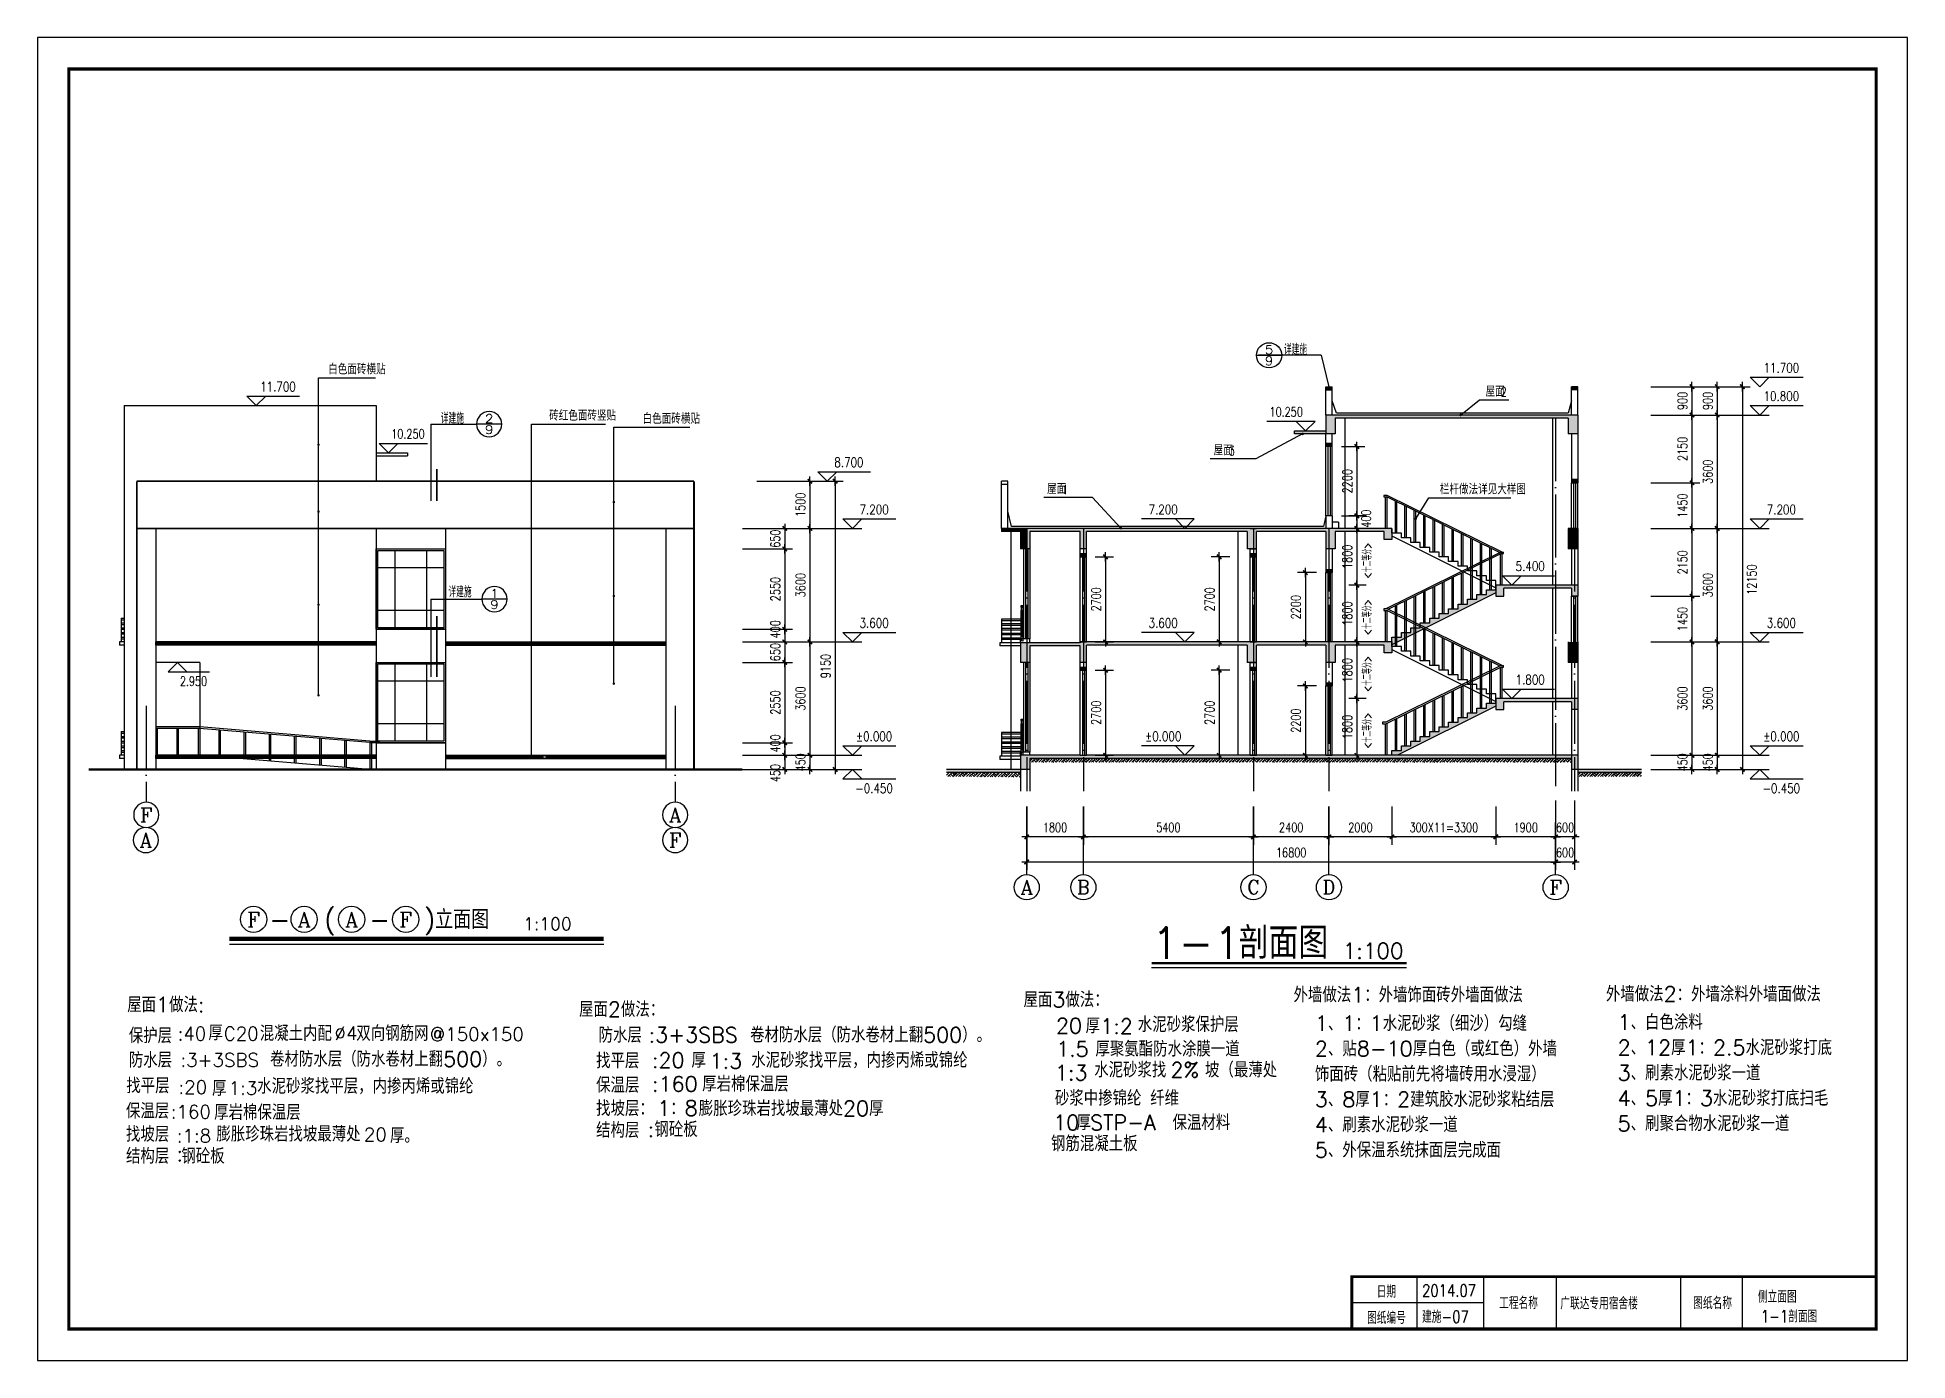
# Model space of a CAD drawing. Extents: x -105837 to 547563, y 466041 to 508041.
# Drawn here: x 250563 to 309963, y 466041 to 508041 of the extents above; entities that cross this region are included whole.
import ezdxf
from ezdxf.enums import TextEntityAlignment as Align

# ---------------------------------------------------------------- set-up
doc = ezdxf.new("R2010")
doc.units = 0
doc.header["$LTSCALE"] = 1000
doc.header["$MEASUREMENT"] = 0
doc.linetypes.add('DASH', pattern=[0.35, 0.25, -0.1])
doc.linetypes.add('DOTE', pattern=[2.42, 2, -0.2, 0.02, -0.2])
doc.layers.get('0').update_dxf_attribs({"linetype": 'CONTINUOUS'})
doc.layers.get('DEFPOINTS').update_dxf_attribs({"linetype": 'CONTINUOUS'})
for name, color, linetype in [('AXIS', 3, 'CONTINUOUS'), ('AXIS_TEXT', 7, 'CONTINUOUS'), ('COLUMN', 4, 'CONTINUOUS'), ('DIM_LEAD', 3, 'CONTINUOUS'), ('DIM_SYMB', 3, 'CONTINUOUS'), ('DOTE', 1, 'DOTE'), ('PUB_DIM', 3, 'CONTINUOUS'), ('PUB_TEXT', 7, 'CONTINUOUS'), ('PUB_TITLE', 4, 'CONTINUOUS'), ('SOLID_HATCH', 251, 'CONTINUOUS'), ('S详图索引', 7, 'CONTINUOUS'), ('t-填充', 8, 'CONTINUOUS'), ('WALL', 255, 'CONTINUOUS'), ('WINDOW', 4, 'CONTINUOUS'), ('WINDOW_TEXT', 7, 'CONTINUOUS'), ('文字', 7, 'CONTINUOUS')]:
    doc.layers.add(name, color=color, linetype=linetype)
doc.styles.add('_TCH_DIM', font='SIMPLEX', dxfattribs={"bigfont": 'GBCBIG'})
doc.styles.add('COMP', font='COMPLEX', dxfattribs={"bigfont": 'hztxt'})
doc.styles.add('COMPLEX', font='COMPLEX.shx')
doc.styles.add('DIM_FONT', font='SIMPLEX.shx', dxfattribs={"width": 0.75})
doc.styles.add('SIMPLEX', font='SIMPLEX.SHX')
doc.styles.get("Standard").update_dxf_attribs({"font": 'txt.shx', "bigfont": 'hzdx.shx'})
doc.styles.add('国标仿宋', font='SIMPLEX.shx', dxfattribs={"width": 0.75, "bigfont": 'gbhzfs.shx'})
doc.dimstyles.new('DIMN', dxfattribs={"dimtxt": 300, "dimasz": 1, "dimexe": 250, "dimexo": 300, "dimgap": 150, "dimtad": 1, "dimdec": 0, "dimzin": 0, "dimdsep": 46, "dimtxsty": 'DIM_FONT', "dimblk": '_DIMX', "dimcen": 0.09, "dimclrt": 7, "dimadec": 0, "dimazin": 0, "dimtfac": 1, "dimtdec": 0, "dimtix": 1, "dimtmove": 2, "dimatfit": 3, "dimldrblk": '_DIMX', "dimfxl": 1, "dimtolj": 1, "dimtzin": 0, "dimarcsym": 0})
pattern_1 = [(90, (7690.94, 460846.172), (-37.5, 7e-15), [])]
pattern_2 = [(90, (7690.94, 457246.172), (-37.5, 7e-15), [])]

msp = doc.modelspace()

# ---------------------------------------------------------------- texts
at = {"layer": 'COLUMN', "char_height": 482.2695035, "attachment_point": 1}
for s, insert, width in [('{\\C0;1、1：1水泥砂浆（细沙）勾缝\\P2、贴8-10厚白色（或红色）外墙\\P饰面砖（粘贴前先将墙砖用水浸湿）\\P3、8厚1：2建筑胶水泥砂浆粘结层\\P4、刷素水泥砂浆一道\\P5、外保温系统抹面层完成面}', (291137.57264, 476985.89946), 16371.1509466), ('{\\C0;1、白色涂料\\P2、12厚1：2.5水泥砂浆打底\\P3、刷素水泥砂浆一道\\P4、5厚1：3水泥砂浆打底扫毛\\P5、刷聚合物水泥砂浆一道}', (300753.24982, 477021.25014), 7447.456302)]:
    msp.add_mtext(s, dxfattribs=dict(at, insert=insert, width=width))
at = {"layer": 'DIM_SYMB', "color": 7}
msp.add_text('-  (  -  )立面图', height=600, dxfattribs=at).set_placement((257930.48921, 479743.36626))
at = {"layer": 'PUB_DIM', "color": 7, "style": 'DIM_FONT'}
for s, width, p in [('11.700', 0.8, (305954.01829, 497554.42051)), ('11.700', 0.8, (258203.49673, 496954.42051)), ('10.800', 0.8, (305954.01829, 496654.42051)), ('10.250', 0.75, (290226.20423, 496154.42051)), ('10.250', 0.75, (262332.06066, 495454.42051)), ('8.700', 0.8, (276338.4482, 494554.42051)), ('7.200', 0.8, (277138.4482, 493054.42051)), ('7.200', 0.8, (286319.60572, 493054.42051)), ('7.200', 0.8, (305954.01829, 493054.42051)), ('5.400', 0.8, (297977.12806, 491254.42051)), ('3.600', 0.8, (277138.4482, 489454.42051)), ('3.600', 0.8, (286319.60572, 489454.42051)), ('3.600', 0.8, (305954.01829, 489454.42051)), ('2.950', 0.75, (255521.11049, 487604.42051)), ('1.800', 0.8, (297977.12806, 487654.42051)), ('%%p0.000', 0.8, (277138.4482, 485854.42051)), ('%%p0.000', 0.8, (286319.60572, 485854.42051)), ('%%p0.000', 0.8, (305954.01829, 485854.42051)), ('-0.450', 0.8, (277138.4482, 484204.42051)), ('-0.450', 0.8, (305954.01829, 484204.42051))]:
    msp.add_text(s, height=300, dxfattribs=dict(at, width=width)).set_placement(p, align=Align.MIDDLE)
at = {"layer": 'PUB_TEXT', "style": '_TCH_DIM'}
for s, p in [('白色面砖横贴', (259799.81728, 497344.3836)), ('屋面', (296558.22747, 496638.87209)), ('砖红色面砖竖贴', (266817.18217, 495873.67025)), ('白色面砖横贴', (269783.56856, 495774.8119)), ('屋面', (287921.71029, 494771.66907)), ('屋面', (282630.90562, 493546.13247)), ('栏杆做法详见大样图', (295106.55214, 493535.33327))]:
    msp.add_text(s, height=337.588652, dxfattribs=at).set_placement(p)
at = {"layer": 'PUB_TEXT', "style": '_TCH_DIM', "width": 0.705882}
for s, p in [('2', (297049.71684, 496638.87209)), ('3', (288413.19965, 494771.66907)), ('1', (283122.39499, 493546.13247))]:
    msp.add_text(s, height=297.5, dxfattribs=at).set_placement(p)
at = {"layer": 'PUB_TEXT', "style": '国标仿宋', "width": 0.75}
for p in [(292934.43837, 490866.69355), (292934.43837, 489066.69355), (292934.43837, 487266.69355), (292934.43837, 485466.69355)]:
    msp.add_text('<十二等分>', height=250, rotation=90, dxfattribs=at).set_placement(p)
at = {"layer": 'PUB_TEXT'}
for s, height, p in [('1:100', 400, (265989.74306, 479700.09537)), ('1-1', 1000, (285951.91662, 478795.94997)), ('剖面图', 1000, (288713.82138, 478795.94997)), ('1:100', 500, (292022.4828, 478795.94997)), ('屋面1做法:', 482.269504, (253415.17911, 477094.85293)), ('屋面3做法：', 482.269504, (281883.40907, 477255.38343)), ('外墙做法1：外墙饰面砖外墙面做法', 482.2695035, (290458.26253, 477410.07711)), ('外墙做法2：外墙涂料外墙面做法', 482.2695035, (300380.63525, 477434.4059)), ('屋面2做法： ', 482.269504, (267766.38267, 476946.7148)), ('水泥砂浆保护层', 482.269504, (285513.16659, 476468.19295)), ('保护层', 482.269504, (253466.07439, 476114.34836)), (':40', 425, (255015.44424, 476204.50431)), ('厚', 482.2695, (255995.31552, 476204.50431)), ('C20', 425, (256480.40142, 476204.50431)), ('混凝土内配', 482.269504, (257626.16389, 476186.22703)), ('%%C4', 425, (259999.3043, 476218.25613)), ('双向钢筋网', 482.269504, (260692.41321, 476186.22703)), ('@150x150', 425, (263025.2622, 476186.22703)), ('防水层', 482.269504, (268386.64948, 476131.04837)), (':3+3SBS', 482.269504, (269978.83818, 476137.7813)), ('卷材防水层（防水卷材上翻500）。', 482.2695035, (273198.82089, 476137.7813)), ('20', 482.269504, (282915.82735, 476427.83403)), ('厚', 482.2695, (283855.12088, 476427.83403)), ('1:2', 482.269504, (284322.08729, 476412.72557)), ('防水层', 482.269504, (253466.07439, 475339.22383)), (':3+3SBS', 425, (255105.66032, 475369.2765)), ('卷材防水层（防水卷材上翻500）。', 482.2695035, (257951.89086, 475369.2765)), ('找平层', 482.269504, (268307.49752, 475316.5966)), (':20', 482.269504, (270084.61608, 475333.82238)), ('厚', 482.2695, (271336.62018, 475333.82238)), ('水泥砂浆找平层，内掺丙烯或锦纶', 482.2695035, (273234.4558, 475333.82238)), ('1.5', 482.269504, (282921.18449, 475691.14864)), ('厚聚氨酯防水涂膜一道', 482.269504, (284167.27077, 475691.14864)), ('1:3', 482.269504, (271916.99243, 475307.88743)), ('1:3', 482.269504, (282880.94899, 474935.76268)), ('水泥砂浆找', 482.269504, (284128.44541, 475026.51652)), ('2%', 482.269504, (286551.5498, 475026.51652)), ('坡（最薄处', 482.269504, (287647.48057, 475026.51652)), ('找平层', 482.269504, (253386.92243, 474524.77206)), (':20', 425, (255042.43161, 474503.65119)), ('厚', 482.2695, (256111.27128, 474439.75664)), ('1:3', 425, (256637.97949, 474478.52135)), ('水泥砂浆找平层，内掺丙烯或锦纶', 482.2695035, (257544.11905, 474511.13601)), ('保温层', 482.269504, (268307.49752, 474543.24301)), (':160', 482.269504, (270085.83429, 474579.47798)), ('厚岩棉保温层', 482.269504, (271678.33092, 474579.47798)), ('砂浆中掺锦纶 ', 482.269504, (282880.94899, 474129.26098)), ('纤维', 482.269504, (285906.5857, 474129.26098)), ('保温层', 482.269504, (253375.66898, 473723.43686)), (':160', 425, (254798.70442, 473723.43686)), ('厚岩棉保温层', 482.269504, (256176.15757, 473679.82451)), ('找坡层：', 482.269504, (268307.49752, 473802.87734)), ('1：8', 482.269504, (270248.94249, 473813.83057)), ('膨胀珍珠岩找坡最薄处20厚', 482.2695035, (271569.2668, 473802.87734)), ('找坡层', 482.269504, (253375.66898, 472983.07119)), ('膨胀珍珠岩找坡最薄处', 482.269504, (256247.10183, 472989.73152)), ('20', 425, (260931.04566, 473000.95173)), ('厚。', 482.269504, (261761.44795, 472942.96358)), ('结构层', 482.269504, (268307.49752, 473111.86814)), (':', 482.2695, (269945.57077, 473138.9293)), ('钢砼板', 482.269504, (270159.85649, 473138.9293)), ('10', 482.269504, (282826.95366, 473354.50259)), ('厚', 482.2695, (283565.34849, 473354.50259)), ('STP-A', 482.269504, (283997.65068, 473354.50259)), ('保温材料', 482.269504, (286616.68102, 473354.50259)), ('结构层', 482.269504, (253375.66898, 472292.06198)), (':1:8', 425, (254988.91145, 472961.95032)), ('钢砼板', 482.269504, (255135.94422, 472292.06198)), ('钢筋混凝土板', 482.269504, (282757.75658, 472686.43815)), (':', 482.2695, (254979.54255, 472367.08712))]:
    msp.add_text(s, height=height, dxfattribs=at).set_placement(p)
at = {"layer": 'S详图索引', "style": '国标仿宋', "width": 0.7}
for p in [(290154.12664, 497963.49258), (263375.07846, 495778.60503), (263617.9727, 490269.00518)]:
    msp.add_text('详建施', height=350, dxfattribs=at).set_placement(p)
at = {"layer": '文字', "style": '国标仿宋', "width": 0.8}
for s, p in [('日期', (293410.5703, 468036.1241)), ('工程名称', (297606.34296, 467675.97785)), ('图纸名称', (303770.26312, 467674.49886)), ('图纸编号', (293410.5703, 467204.5241))]:
    msp.add_text(s, height=385, dxfattribs=at).set_placement(p, align=Align.CENTER)
for s, p in [('2014.07', (294540.73263, 468069.67468)), ('广联达专用宿舍楼', (298933.45327, 467663.7237)), ('侧立面图', (305208.42836, 467874.86553)), ('建施-07', (294540.73263, 467238.07468)), ('1-1剖面图', (305299.96551, 467254.52606))]:
    msp.add_text(s, height=385, dxfattribs=at).set_placement(p)

# ---------------------------------------------------------------- blocks, each defined once
blk = doc.blocks.new('_DIMX')
blk.add_line((-150, 0), (150, 0))
at = {"const_width": 50}
blk.add_lwpolyline([(-70, -70), (70, 70)], dxfattribs=at)
blk = doc.blocks.new('*D24')
at = {"layer": 'AXIS', "color": 0, "lineweight": -2, "transparency": 16777216}
for p, q in [((291585, 483632), (291585, 482415)), ((293585, 483632), (293585, 482415)), ((293584, 482665), (291586, 482665))]:
    blk.add_line(p, q, dxfattribs=at)
at = {"layer": 'DEFPOINTS', "color": 0, "transparency": 16777216}
for p in [(291585, 483932), (293585, 483932), (291585, 482665)]:
    blk.add_point(p, dxfattribs=at)
at = {"layer": 'AXIS', "color": 0, "lineweight": -2, "transparency": 16777216, "rotation": 180}
blk.add_blockref('_DIMX', (291585, 482665), dxfattribs=at)
at = {"layer": 'AXIS', "color": 0, "lineweight": -2, "transparency": 16777216}
blk.add_blockref('_DIMX', (293585, 482665), dxfattribs=at)
at = {"layer": 'AXIS', "color": 7, "transparency": 16777216, "insert": (292585, 482965), "char_height": 300, "attachment_point": 5, "style": 'DIM_FONT'}
blk.add_mtext('\\A1;2000', dxfattribs=at)
blk = doc.blocks.new('*D25')
at = {"layer": 'AXIS', "color": 0, "lineweight": -2, "transparency": 16777216}
for p, q in [((281985, 483632), (281985, 481615)), ((298785, 483632), (298785, 481615)), ((298784, 481865), (281986, 481865))]:
    blk.add_line(p, q, dxfattribs=at)
at = {"layer": 'DEFPOINTS', "color": 0, "transparency": 16777216}
for p in [(281985, 483932), (298785, 483932), (281985, 481865)]:
    blk.add_point(p, dxfattribs=at)
at = {"layer": 'AXIS', "color": 0, "lineweight": -2, "transparency": 16777216, "rotation": 180.0000000000008}
blk.add_blockref('_DIMX', (281985, 481865), dxfattribs=at)
at = {"layer": 'AXIS', "color": 0, "lineweight": -2, "transparency": 16777216}
blk.add_blockref('_DIMX', (298785, 481865), dxfattribs=at)
at = {"layer": 'AXIS', "color": 7, "transparency": 16777216, "insert": (290385, 482165), "char_height": 300, "attachment_point": 5, "style": 'DIM_FONT'}
blk.add_mtext('\\A1;16800', dxfattribs=at)
blk = doc.blocks.new('*D26')
at = {"layer": 'AXIS', "color": 0, "lineweight": -2, "transparency": 16777216}
for p, q in [((293585, 483632), (293585, 482415)), ((296885, 483632), (296885, 482415)), ((296884, 482665), (293586, 482665))]:
    blk.add_line(p, q, dxfattribs=at)
at = {"layer": 'DEFPOINTS', "color": 0, "transparency": 16777216}
for p in [(293585, 483932), (296885, 483932), (293585, 482665)]:
    blk.add_point(p, dxfattribs=at)
at = {"layer": 'AXIS', "color": 0, "lineweight": -2, "transparency": 16777216, "rotation": 180}
blk.add_blockref('_DIMX', (293585, 482665), dxfattribs=at)
at = {"layer": 'AXIS', "color": 0, "lineweight": -2, "transparency": 16777216}
blk.add_blockref('_DIMX', (296885, 482665), dxfattribs=at)
at = {"layer": 'AXIS', "color": 7, "transparency": 16777216, "insert": (295235, 482965), "char_height": 300, "attachment_point": 5, "style": 'DIM_FONT'}
blk.add_mtext('\\A1;300X11=3300', dxfattribs=at)
blk = doc.blocks.new('_axiso')
blk.add_circle((0, 0), 0.5)
at = {"layer": 'AXIS_TEXT', "style": 'COMPLEX', "width": 1.041667}
blk.add_attdef('A', text='', height=0.56, dxfattribs=at).set_placement((-0.25, -0.28), (0.25, -0.28), align=Align.FIT)
blk = doc.blocks.new('_INDEX')
blk.add_line((-0.5, 0), (0.5, 0))
blk.add_circle((0, 0), 0.5)
at = {"style": 'COMP'}
for tag, width, p, p2 in [('1', 2.333333, (-0.17, 0.05), (0.17, 0.05)), ('-', 1.166667, (-0.17, -0.39), (0.17, -0.39))]:
    blk.add_attdef(tag, text='', height=0.34, dxfattribs=dict(at, width=width)).set_placement(p, p2, align=Align.FIT)
blk = doc.blocks.new('*D221')
at = {"layer": 'DEFPOINTS', "color": 0, "transparency": 16777216}
for p in [(273117, 493954), (273117, 484804), (275900, 484804)]:
    blk.add_point(p, dxfattribs=at)
at = {"layer": 'PUB_DIM', "color": 0, "lineweight": -2, "transparency": 16777216}
for p, q in [((273417, 493954), (276150, 493954)), ((275900, 493953), (275900, 484805)), ((273417, 484804), (276150, 484804))]:
    blk.add_line(p, q, dxfattribs=at)
for p, rotation in [((275900, 493954), 90), ((275900, 484804), 270)]:
    blk.add_blockref('_DIMX', p, dxfattribs=dict(at, rotation=rotation))
at = {"layer": 'PUB_DIM', "color": 7, "transparency": 16777216, "insert": (275600, 488086), "char_height": 300, "attachment_point": 5, "rotation": 90, "style": 'DIM_FONT'}
blk.add_mtext('\\A1;9150', dxfattribs=at)
blk = doc.blocks.new('*D222')
at = {"layer": 'DEFPOINTS', "color": 0, "transparency": 16777216}
for p in [(272655, 488854), (272655, 488204), (274300, 488204)]:
    blk.add_point(p, dxfattribs=at)
at = {"layer": 'PUB_DIM', "color": 0, "lineweight": -2, "transparency": 16777216}
for p, q in [((272955, 488854), (274550, 488854)), ((274300, 488855), (274300, 488856)), ((274300, 488854), (274300, 488204)), ((272955, 488204), (274550, 488204)), ((274300, 488203), (274300, 488202))]:
    blk.add_line(p, q, dxfattribs=at)
for p, rotation in [((274300, 488854), 270), ((274300, 488204), 90)]:
    blk.add_blockref('_DIMX', p, dxfattribs=dict(at, rotation=rotation))
at = {"layer": 'PUB_DIM', "color": 7, "transparency": 16777216, "insert": (274000, 488529), "char_height": 300, "attachment_point": 5, "rotation": 90, "style": 'DIM_FONT'}
blk.add_mtext('\\A1;650', dxfattribs=at)
blk = doc.blocks.new('*D223')
at = {"layer": 'DEFPOINTS', "color": 0, "transparency": 16777216}
for p in [(272655, 488204), (272655, 485654), (274300, 485654)]:
    blk.add_point(p, dxfattribs=at)
at = {"layer": 'PUB_DIM', "color": 0, "lineweight": -2, "transparency": 16777216}
for p, q in [((272955, 488204), (274550, 488204)), ((274300, 488203), (274300, 485655)), ((272955, 485654), (274550, 485654))]:
    blk.add_line(p, q, dxfattribs=at)
for p, rotation in [((274300, 488204), 90), ((274300, 485654), 270)]:
    blk.add_blockref('_DIMX', p, dxfattribs=dict(at, rotation=rotation))
at = {"layer": 'PUB_DIM', "color": 7, "transparency": 16777216, "insert": (274000, 486929), "char_height": 300, "attachment_point": 5, "rotation": 90, "style": 'DIM_FONT'}
blk.add_mtext('\\A1;2550', dxfattribs=at)
blk = doc.blocks.new('*D224')
at = {"layer": 'DEFPOINTS', "color": 0, "transparency": 16777216}
for p in [(272655, 485654), (272655, 485254), (274300, 485254)]:
    blk.add_point(p, dxfattribs=at)
at = {"layer": 'PUB_DIM', "color": 0, "lineweight": -2, "transparency": 16777216}
for p, q in [((272955, 485654), (274550, 485654)), ((274300, 485653), (274300, 485255)), ((272955, 485254), (274550, 485254))]:
    blk.add_line(p, q, dxfattribs=at)
for p, rotation in [((274300, 485654), 90), ((274300, 485254), 270)]:
    blk.add_blockref('_DIMX', p, dxfattribs=dict(at, rotation=rotation))
at = {"layer": 'PUB_DIM', "color": 7, "transparency": 16777216, "insert": (274000, 485631), "char_height": 300, "attachment_point": 5, "rotation": 90, "style": 'DIM_FONT'}
blk.add_mtext('\\A1;400', dxfattribs=at)
blk = doc.blocks.new('*D225')
at = {"layer": 'DEFPOINTS', "color": 0, "transparency": 16777216}
for p in [(272655, 485254), (272655, 484804), (274300, 484804)]:
    blk.add_point(p, dxfattribs=at)
at = {"layer": 'PUB_DIM', "color": 0, "lineweight": -2, "transparency": 16777216}
for p, q in [((272955, 485254), (274550, 485254)), ((272955, 484804), (274550, 484804)), ((274300, 485253), (274300, 484805))]:
    blk.add_line(p, q, dxfattribs=at)
for p, rotation in [((274300, 485254), 90), ((274300, 484804), 270)]:
    blk.add_blockref('_DIMX', p, dxfattribs=dict(at, rotation=rotation))
at = {"layer": 'PUB_DIM', "color": 7, "transparency": 16777216, "insert": (274000, 484689), "char_height": 300, "attachment_point": 5, "rotation": 90, "style": 'DIM_FONT'}
blk.add_mtext('\\A1;450', dxfattribs=at)
blk = doc.blocks.new('*D226')
at = {"layer": 'DEFPOINTS', "color": 0, "transparency": 16777216}
for p in [(273117, 488854), (273117, 485254), (275100, 485254)]:
    blk.add_point(p, dxfattribs=at)
at = {"layer": 'PUB_DIM', "color": 0, "lineweight": -2, "transparency": 16777216}
for p, q in [((273417, 488854), (275350, 488854)), ((275100, 488853), (275100, 485255)), ((273417, 485254), (275350, 485254))]:
    blk.add_line(p, q, dxfattribs=at)
for p, rotation in [((275100, 488854), 90), ((275100, 485254), 270)]:
    blk.add_blockref('_DIMX', p, dxfattribs=dict(at, rotation=rotation))
at = {"layer": 'PUB_DIM', "color": 7, "transparency": 16777216, "insert": (274800, 487054), "char_height": 300, "attachment_point": 5, "rotation": 90, "style": 'DIM_FONT'}
blk.add_mtext('\\A1;3600', dxfattribs=at)
blk = doc.blocks.new('*D227')
at = {"layer": 'DEFPOINTS', "color": 0, "transparency": 16777216}
for p in [(273117, 485254), (273117, 484804), (275100, 484804)]:
    blk.add_point(p, dxfattribs=at)
at = {"layer": 'PUB_DIM', "color": 0, "lineweight": -2, "transparency": 16777216}
for p, q in [((273417, 485254), (275350, 485254)), ((273417, 484804), (275350, 484804)), ((275100, 485255), (275100, 485256)), ((275100, 485254), (275100, 484804)), ((275100, 484803), (275100, 484802))]:
    blk.add_line(p, q, dxfattribs=at)
for p, rotation in [((275100, 485254), 270), ((275100, 484804), 90)]:
    blk.add_blockref('_DIMX', p, dxfattribs=dict(at, rotation=rotation))
at = {"layer": 'PUB_DIM', "color": 7, "transparency": 16777216, "insert": (274800, 485029), "char_height": 300, "attachment_point": 5, "rotation": 90, "style": 'DIM_FONT'}
blk.add_mtext('\\A1;450', dxfattribs=at)
blk = doc.blocks.new('*D228')
at = {"layer": 'DEFPOINTS', "color": 0, "transparency": 16777216}
for p in [(272655, 489254), (272655, 488854), (274300, 488854)]:
    blk.add_point(p, dxfattribs=at)
at = {"layer": 'PUB_DIM', "color": 0, "lineweight": -2, "transparency": 16777216}
for p, q in [((272955, 489254), (274550, 489254)), ((274300, 489253), (274300, 488855)), ((272955, 488854), (274550, 488854))]:
    blk.add_line(p, q, dxfattribs=at)
for p, rotation in [((274300, 489254), 90), ((274300, 488854), 270)]:
    blk.add_blockref('_DIMX', p, dxfattribs=dict(at, rotation=rotation))
at = {"layer": 'PUB_DIM', "color": 7, "transparency": 16777216, "insert": (274000, 489254), "char_height": 300, "attachment_point": 5, "rotation": 90, "style": 'DIM_FONT'}
blk.add_mtext('\\A1;400', dxfattribs=at)
blk = doc.blocks.new('*D229')
at = {"layer": 'DEFPOINTS', "color": 0, "transparency": 16777216}
for p in [(272655, 491804), (272655, 489254), (274300, 489254)]:
    blk.add_point(p, dxfattribs=at)
at = {"layer": 'PUB_DIM', "color": 0, "lineweight": -2, "transparency": 16777216}
for p, q in [((272955, 491804), (274550, 491804)), ((274300, 491803), (274300, 489255)), ((272955, 489254), (274550, 489254))]:
    blk.add_line(p, q, dxfattribs=at)
for p, rotation in [((274300, 491804), 90), ((274300, 489254), 270)]:
    blk.add_blockref('_DIMX', p, dxfattribs=dict(at, rotation=rotation))
at = {"layer": 'PUB_DIM', "color": 7, "transparency": 16777216, "insert": (274000, 490529), "char_height": 300, "attachment_point": 5, "rotation": 90, "style": 'DIM_FONT'}
blk.add_mtext('\\A1;2550', dxfattribs=at)
blk = doc.blocks.new('*D230')
at = {"layer": 'DEFPOINTS', "color": 0, "transparency": 16777216}
for p in [(272655, 492454), (272655, 491804), (274300, 491804)]:
    blk.add_point(p, dxfattribs=at)
at = {"layer": 'PUB_DIM', "color": 0, "lineweight": -2, "transparency": 16777216}
for p, q in [((272955, 492454), (274550, 492454)), ((274300, 492455), (274300, 492456)), ((274300, 492454), (274300, 491804)), ((272955, 491804), (274550, 491804)), ((274300, 491803), (274300, 491802))]:
    blk.add_line(p, q, dxfattribs=at)
for p, rotation in [((274300, 492454), 270), ((274300, 491804), 90)]:
    blk.add_blockref('_DIMX', p, dxfattribs=dict(at, rotation=rotation))
at = {"layer": 'PUB_DIM', "color": 7, "transparency": 16777216, "insert": (274000, 492129), "char_height": 300, "attachment_point": 5, "rotation": 90, "style": 'DIM_FONT'}
blk.add_mtext('\\A1;650', dxfattribs=at)
blk = doc.blocks.new('*D231')
at = {"layer": 'DEFPOINTS', "color": 0, "transparency": 16777216}
for p in [(273117, 493954), (273117, 492454), (275100, 492454)]:
    blk.add_point(p, dxfattribs=at)
at = {"layer": 'PUB_DIM', "color": 0, "lineweight": -2, "transparency": 16777216}
for p, q in [((273417, 493954), (275350, 493954)), ((275100, 493953), (275100, 492455)), ((273417, 492454), (275350, 492454))]:
    blk.add_line(p, q, dxfattribs=at)
for p, rotation in [((275100, 493954), 90), ((275100, 492454), 270)]:
    blk.add_blockref('_DIMX', p, dxfattribs=dict(at, rotation=rotation))
at = {"layer": 'PUB_DIM', "color": 7, "transparency": 16777216, "insert": (274800, 493204), "char_height": 300, "attachment_point": 5, "rotation": 90, "style": 'DIM_FONT'}
blk.add_mtext('\\A1;1500', dxfattribs=at)
blk = doc.blocks.new('*D232')
at = {"layer": 'DEFPOINTS', "color": 0, "transparency": 16777216}
for p in [(273117, 492454), (273117, 488854), (275100, 488854)]:
    blk.add_point(p, dxfattribs=at)
at = {"layer": 'PUB_DIM', "color": 0, "lineweight": -2, "transparency": 16777216}
for p, q in [((273417, 492454), (275350, 492454)), ((275100, 492453), (275100, 488855)), ((273417, 488854), (275350, 488854))]:
    blk.add_line(p, q, dxfattribs=at)
for p, rotation in [((275100, 492454), 90), ((275100, 488854), 270)]:
    blk.add_blockref('_DIMX', p, dxfattribs=dict(at, rotation=rotation))
at = {"layer": 'PUB_DIM', "color": 7, "transparency": 16777216, "insert": (274800, 490654), "char_height": 300, "attachment_point": 5, "rotation": 90, "style": 'DIM_FONT'}
blk.add_mtext('\\A1;3600', dxfattribs=at)
blk = doc.blocks.new('*D233')
at = {"layer": 'AXIS', "color": 0, "lineweight": -2, "transparency": 16777216}
for p, q in [((283785, 483632), (283785, 482415)), ((289185, 483632), (289185, 482415)), ((289184, 482665), (283786, 482665))]:
    blk.add_line(p, q, dxfattribs=at)
at = {"layer": 'DEFPOINTS', "color": 0, "transparency": 16777216}
for p in [(283785, 483932), (289185, 483932), (283785, 482665)]:
    blk.add_point(p, dxfattribs=at)
at = {"layer": 'AXIS', "color": 0, "lineweight": -2, "transparency": 16777216, "rotation": 180}
blk.add_blockref('_DIMX', (283785, 482665), dxfattribs=at)
at = {"layer": 'AXIS', "color": 0, "lineweight": -2, "transparency": 16777216}
blk.add_blockref('_DIMX', (289185, 482665), dxfattribs=at)
at = {"layer": 'AXIS', "color": 7, "transparency": 16777216, "insert": (286485, 482965), "char_height": 300, "attachment_point": 5, "style": 'DIM_FONT'}
blk.add_mtext('\\A1;5400', dxfattribs=at)
blk = doc.blocks.new('*D234')
at = {"layer": 'AXIS', "color": 0, "lineweight": -2, "transparency": 16777216}
for p, q in [((281985, 483632), (281985, 482415)), ((283785, 483632), (283785, 482415)), ((283784, 482665), (281986, 482665))]:
    blk.add_line(p, q, dxfattribs=at)
at = {"layer": 'DEFPOINTS', "color": 0, "transparency": 16777216}
for p in [(281985, 483932), (283785, 483932), (281985, 482665)]:
    blk.add_point(p, dxfattribs=at)
at = {"layer": 'AXIS', "color": 0, "lineweight": -2, "transparency": 16777216, "rotation": 180}
blk.add_blockref('_DIMX', (281985, 482665), dxfattribs=at)
at = {"layer": 'AXIS', "color": 0, "lineweight": -2, "transparency": 16777216}
blk.add_blockref('_DIMX', (283785, 482665), dxfattribs=at)
at = {"layer": 'AXIS', "color": 7, "transparency": 16777216, "insert": (282885, 482965), "char_height": 300, "attachment_point": 5, "style": 'DIM_FONT'}
blk.add_mtext('\\A1;1800', dxfattribs=at)
blk = doc.blocks.new('*D235')
at = {"layer": 'DEFPOINTS', "color": 0, "transparency": 16777216}
for p in [(283854, 487954), (283854, 485254), (284490, 485254)]:
    blk.add_point(p, dxfattribs=at)
at = {"layer": 'PUB_DIM', "color": 0, "lineweight": -2, "transparency": 16777216}
for p, q in [((284154, 487954), (284740, 487954)), ((284490, 487953), (284490, 485255)), ((284154, 485254), (284740, 485254))]:
    blk.add_line(p, q, dxfattribs=at)
for p, rotation in [((284490, 487954), 90), ((284490, 485254), 270)]:
    blk.add_blockref('_DIMX', p, dxfattribs=dict(at, rotation=rotation))
at = {"layer": 'PUB_DIM', "color": 7, "transparency": 16777216, "insert": (284190, 486604), "char_height": 300, "attachment_point": 5, "rotation": 90, "style": 'DIM_FONT'}
blk.add_mtext('\\A1;2700', dxfattribs=at)
blk = doc.blocks.new('A$C686C6998')
at = {"linetype": 'DASH', "ltscale": 0.1}
for points in [[(21, 72), (21, 26), (38, 26), (38, 18), (13, 18), (13, 80)], [(21, 72), (79, 72), (79, 26), (62, 26), (62, 18), (87, 18), (87, 80)]]:
    blk.add_lwpolyline(points, dxfattribs=at)
at = {"layer": 'WALL'}
for p, q in [((0, 86), (0, 80)), ((100, 86), (0, 86)), ((0, 80), (100, 80)), ((100, 80), (100, 86))]:
    blk.add_line(p, q, dxfattribs=at)
blk = doc.blocks.new('A$C461A429A')
at = {"layer": 'AXIS', "xscale": -1}
blk.add_blockref('A$C686C6998', (100, 0, 0), dxfattribs=at)
blk = doc.blocks.new('_WBLK')
for p, q in [((-0.5, 0.5), (0.5, 0.5)), ((0.5, 0.167), (-0.5, 0.167)), ((0.5, -0.167), (-0.5, -0.167)), ((-0.5, -0.5), (0.5, -0.5))]:
    blk.add_line(p, q)
at = {"layer": 'WINDOW_TEXT', "style": 'SIMPLEX', "flags": 9}
blk.add_attdef('A', text='', height=1, dxfattribs=at).set_placement((0, 1.5), align=Align.MIDDLE)
blk = doc.blocks.new('*D236')
at = {"layer": 'AXIS', "color": 0, "lineweight": -2, "transparency": 16777216}
for p, q in [((289185, 483632), (289185, 482415)), ((291585, 483632), (291585, 482415)), ((291584, 482665), (289186, 482665))]:
    blk.add_line(p, q, dxfattribs=at)
at = {"layer": 'DEFPOINTS', "color": 0, "transparency": 16777216}
for p in [(289185, 483932), (291585, 483932), (289185, 482665)]:
    blk.add_point(p, dxfattribs=at)
at = {"layer": 'AXIS', "color": 0, "lineweight": -2, "transparency": 16777216, "rotation": 180}
blk.add_blockref('_DIMX', (289185, 482665), dxfattribs=at)
at = {"layer": 'AXIS', "color": 0, "lineweight": -2, "transparency": 16777216}
blk.add_blockref('_DIMX', (291585, 482665), dxfattribs=at)
at = {"layer": 'AXIS', "color": 7, "transparency": 16777216, "insert": (290385, 482965), "char_height": 300, "attachment_point": 5, "style": 'DIM_FONT'}
blk.add_mtext('\\A1;2400', dxfattribs=at)
blk = doc.blocks.new('*D237')
at = {"layer": 'DEFPOINTS', "color": 0, "transparency": 16777216}
for p in [(291485, 487454), (290835, 485254), (291485, 485254)]:
    blk.add_point(p, dxfattribs=at)
at = {"layer": 'PUB_DIM', "color": 0, "lineweight": -2, "transparency": 16777216}
for p, q in [((291185, 487454), (290585, 487454)), ((290835, 487453), (290835, 485255)), ((291185, 485254), (290585, 485254))]:
    blk.add_line(p, q, dxfattribs=at)
for p, rotation in [((290835, 487454), 90), ((290835, 485254), 270)]:
    blk.add_blockref('_DIMX', p, dxfattribs=dict(at, rotation=rotation))
at = {"layer": 'PUB_DIM', "color": 7, "transparency": 16777216, "insert": (290535, 486354), "char_height": 300, "attachment_point": 5, "rotation": 90, "style": 'DIM_FONT'}
blk.add_mtext('\\A1;2200', dxfattribs=at)
blk = doc.blocks.new('*D238')
at = {"layer": 'DEFPOINTS', "color": 0, "transparency": 16777216}
for p in [(288733, 487954), (288097, 485254), (288733, 485254)]:
    blk.add_point(p, dxfattribs=at)
at = {"layer": 'PUB_DIM', "color": 0, "lineweight": -2, "transparency": 16777216}
for p, q in [((288433, 487954), (287847, 487954)), ((288097, 487953), (288097, 485255)), ((288433, 485254), (287847, 485254))]:
    blk.add_line(p, q, dxfattribs=at)
for p, rotation in [((288097, 487954), 90), ((288097, 485254), 270)]:
    blk.add_blockref('_DIMX', p, dxfattribs=dict(at, rotation=rotation))
at = {"layer": 'PUB_DIM', "color": 7, "transparency": 16777216, "insert": (287797, 486604), "char_height": 300, "attachment_point": 5, "rotation": 90, "style": 'DIM_FONT'}
blk.add_mtext('\\A1;2700', dxfattribs=at)
blk = doc.blocks.new('*D239')
at = {"layer": 'DEFPOINTS', "color": 0, "transparency": 16777216}
for p in [(293069, 487054), (292469, 485254), (293069, 485254)]:
    blk.add_point(p, dxfattribs=at)
at = {"layer": 'PUB_DIM', "color": 0, "lineweight": -2, "transparency": 16777216}
for p, q in [((292769, 487054), (292219, 487054)), ((292469, 487053), (292469, 485255)), ((292769, 485254), (292219, 485254))]:
    blk.add_line(p, q, dxfattribs=at)
for p, rotation in [((292469, 487054), 90), ((292469, 485254), 270)]:
    blk.add_blockref('_DIMX', p, dxfattribs=dict(at, rotation=rotation))
at = {"layer": 'PUB_DIM', "color": 7, "transparency": 16777216, "insert": (292169, 486154), "char_height": 300, "attachment_point": 5, "rotation": 90, "style": 'DIM_FONT'}
blk.add_mtext('\\A1;1800', dxfattribs=at)
blk = doc.blocks.new('*D240')
at = {"layer": 'DEFPOINTS', "color": 0, "transparency": 16777216}
for p in [(293069, 488854), (292469, 487054), (293069, 487054)]:
    blk.add_point(p, dxfattribs=at)
at = {"layer": 'PUB_DIM', "color": 0, "lineweight": -2, "transparency": 16777216}
for p, q in [((292769, 488854), (292219, 488854)), ((292469, 488853), (292469, 487055)), ((292769, 487054), (292219, 487054))]:
    blk.add_line(p, q, dxfattribs=at)
for p, rotation in [((292469, 488854), 90), ((292469, 487054), 270)]:
    blk.add_blockref('_DIMX', p, dxfattribs=dict(at, rotation=rotation))
at = {"layer": 'PUB_DIM', "color": 7, "transparency": 16777216, "insert": (292169, 487954), "char_height": 300, "attachment_point": 5, "rotation": 90, "style": 'DIM_FONT'}
blk.add_mtext('\\A1;1800', dxfattribs=at)
blk = doc.blocks.new('*D241')
at = {"layer": 'DEFPOINTS', "color": 0, "transparency": 16777216}
for p in [(283854, 491554), (283854, 488854), (284490, 488854)]:
    blk.add_point(p, dxfattribs=at)
at = {"layer": 'PUB_DIM', "color": 0, "lineweight": -2, "transparency": 16777216}
for p, q in [((284154, 491554), (284740, 491554)), ((284490, 491553), (284490, 488855)), ((284154, 488854), (284740, 488854))]:
    blk.add_line(p, q, dxfattribs=at)
for p, rotation in [((284490, 491554), 90), ((284490, 488854), 270)]:
    blk.add_blockref('_DIMX', p, dxfattribs=dict(at, rotation=rotation))
at = {"layer": 'PUB_DIM', "color": 7, "transparency": 16777216, "insert": (284190, 490204), "char_height": 300, "attachment_point": 5, "rotation": 90, "style": 'DIM_FONT'}
blk.add_mtext('\\A1;2700', dxfattribs=at)
blk = doc.blocks.new('*D242')
at = {"layer": 'DEFPOINTS', "color": 0, "transparency": 16777216}
for p in [(291485, 491054), (290835, 488854), (291485, 488854)]:
    blk.add_point(p, dxfattribs=at)
at = {"layer": 'PUB_DIM', "color": 0, "lineweight": -2, "transparency": 16777216}
for p, q in [((291185, 491054), (290585, 491054)), ((290835, 491053), (290835, 488855)), ((291185, 488854), (290585, 488854))]:
    blk.add_line(p, q, dxfattribs=at)
for p, rotation in [((290835, 491054), 90), ((290835, 488854), 270)]:
    blk.add_blockref('_DIMX', p, dxfattribs=dict(at, rotation=rotation))
at = {"layer": 'PUB_DIM', "color": 7, "transparency": 16777216, "insert": (290535, 489954), "char_height": 300, "attachment_point": 5, "rotation": 90, "style": 'DIM_FONT'}
blk.add_mtext('\\A1;2200', dxfattribs=at)
blk = doc.blocks.new('*D243')
at = {"layer": 'DEFPOINTS', "color": 0, "transparency": 16777216}
for p in [(288733, 491554), (288097, 488854), (288733, 488854)]:
    blk.add_point(p, dxfattribs=at)
at = {"layer": 'PUB_DIM', "color": 0, "lineweight": -2, "transparency": 16777216}
for p, q in [((288433, 491554), (287847, 491554)), ((288097, 491553), (288097, 488855)), ((288433, 488854), (287847, 488854))]:
    blk.add_line(p, q, dxfattribs=at)
for p, rotation in [((288097, 491554), 90), ((288097, 488854), 270)]:
    blk.add_blockref('_DIMX', p, dxfattribs=dict(at, rotation=rotation))
at = {"layer": 'PUB_DIM', "color": 7, "transparency": 16777216, "insert": (287797, 490204), "char_height": 300, "attachment_point": 5, "rotation": 90, "style": 'DIM_FONT'}
blk.add_mtext('\\A1;2700', dxfattribs=at)
blk = doc.blocks.new('*D244')
at = {"layer": 'DEFPOINTS', "color": 0, "transparency": 16777216}
for p in [(291685, 495054), (291685, 492854), (292469, 492854)]:
    blk.add_point(p, dxfattribs=at)
at = {"layer": 'PUB_DIM', "color": 0, "lineweight": -2, "transparency": 16777216}
for p, q in [((291985, 495054), (292719, 495054)), ((292469, 495053), (292469, 492855)), ((291985, 492854), (292719, 492854))]:
    blk.add_line(p, q, dxfattribs=at)
for p, rotation in [((292469, 495054), 90), ((292469, 492854), 270)]:
    blk.add_blockref('_DIMX', p, dxfattribs=dict(at, rotation=rotation))
at = {"layer": 'PUB_DIM', "color": 7, "transparency": 16777216, "insert": (292169, 493954), "char_height": 300, "attachment_point": 5, "rotation": 90, "style": 'DIM_FONT'}
blk.add_mtext('\\A1;2200', dxfattribs=at)
blk = doc.blocks.new('*D245')
at = {"layer": 'DEFPOINTS', "color": 0, "transparency": 16777216}
for p in [(292469, 492454), (293069, 492854), (293069, 492454)]:
    blk.add_point(p, dxfattribs=at)
at = {"layer": 'PUB_DIM', "color": 0, "lineweight": -2, "transparency": 16777216}
for p, q in [((292769, 492854), (292219, 492854)), ((292769, 492454), (292219, 492454)), ((292469, 492853), (292469, 492455))]:
    blk.add_line(p, q, dxfattribs=at)
for p, rotation in [((292469, 492854), 90), ((292469, 492454), 270)]:
    blk.add_blockref('_DIMX', p, dxfattribs=dict(at, rotation=rotation))
at = {"layer": 'PUB_DIM', "color": 7, "transparency": 16777216, "insert": (292769, 492766), "char_height": 300, "attachment_point": 5, "rotation": 90, "style": 'DIM_FONT'}
blk.add_mtext('\\A1;400', dxfattribs=at)
blk = doc.blocks.new('*D246')
at = {"layer": 'DEFPOINTS', "color": 0, "transparency": 16777216}
for p in [(293069, 490654), (292469, 488854), (293069, 488854)]:
    blk.add_point(p, dxfattribs=at)
at = {"layer": 'PUB_DIM', "color": 0, "lineweight": -2, "transparency": 16777216}
for p, q in [((292769, 490654), (292219, 490654)), ((292469, 490653), (292469, 488855)), ((292769, 488854), (292219, 488854))]:
    blk.add_line(p, q, dxfattribs=at)
for p, rotation in [((292469, 490654), 90), ((292469, 488854), 270)]:
    blk.add_blockref('_DIMX', p, dxfattribs=dict(at, rotation=rotation))
at = {"layer": 'PUB_DIM', "color": 7, "transparency": 16777216, "insert": (292169, 489754), "char_height": 300, "attachment_point": 5, "rotation": 90, "style": 'DIM_FONT'}
blk.add_mtext('\\A1;1800', dxfattribs=at)
blk = doc.blocks.new('*D247')
at = {"layer": 'DEFPOINTS', "color": 0, "transparency": 16777216}
for p in [(293069, 492454), (292469, 490654), (293069, 490654)]:
    blk.add_point(p, dxfattribs=at)
at = {"layer": 'PUB_DIM', "color": 0, "lineweight": -2, "transparency": 16777216}
for p, q in [((292769, 492454), (292219, 492454)), ((292469, 492453), (292469, 490655)), ((292769, 490654), (292219, 490654))]:
    blk.add_line(p, q, dxfattribs=at)
for p, rotation in [((292469, 492454), 90), ((292469, 490654), 270)]:
    blk.add_blockref('_DIMX', p, dxfattribs=dict(at, rotation=rotation))
at = {"layer": 'PUB_DIM', "color": 7, "transparency": 16777216, "insert": (292169, 491554), "char_height": 300, "attachment_point": 5, "rotation": 90, "style": 'DIM_FONT'}
blk.add_mtext('\\A1;1800', dxfattribs=at)
blk = doc.blocks.new('*D510')
at = {"layer": 'DEFPOINTS', "color": 0, "transparency": 16777216}
for p in [(301933, 496954), (301933, 484804), (304715, 484804)]:
    blk.add_point(p, dxfattribs=at)
at = {"layer": 'PUB_DIM', "color": 0, "lineweight": -2, "transparency": 16777216}
for p, q in [((302233, 496954), (304965, 496954)), ((304715, 496953), (304715, 484805)), ((302233, 484804), (304965, 484804))]:
    blk.add_line(p, q, dxfattribs=at)
for p, rotation in [((304715, 496954), 90), ((304715, 484804), 270)]:
    blk.add_blockref('_DIMX', p, dxfattribs=dict(at, rotation=rotation))
at = {"layer": 'PUB_DIM', "color": 7, "transparency": 16777216, "insert": (305015, 490831), "char_height": 300, "attachment_point": 5, "rotation": 90, "style": 'DIM_FONT'}
blk.add_mtext('\\A1;12150', dxfattribs=at)
blk = doc.blocks.new('*D511')
at = {"layer": 'DEFPOINTS', "color": 0, "transparency": 16777216}
for p in [(298785, 484114), (299385, 484114), (298785, 482665)]:
    blk.add_point(p, dxfattribs=at)
at = {"layer": 'PUB_DIM', "color": 0, "lineweight": -2, "transparency": 16777216}
for p, q in [((298785, 483814), (298785, 482415)), ((299385, 483814), (299385, 482415)), ((298784, 482665), (298783, 482665)), ((299385, 482665), (298785, 482665)), ((299386, 482665), (299387, 482665))]:
    blk.add_line(p, q, dxfattribs=at)
for p, rotation in [((298785, 482665), 5.546887364472372e-12), ((299385, 482665), 180.0000000000055)]:
    blk.add_blockref('_DIMX', p, dxfattribs=dict(at, rotation=rotation))
at = {"layer": 'PUB_DIM', "color": 7, "transparency": 16777216, "insert": (299085, 482965), "char_height": 300, "attachment_point": 5, "style": 'DIM_FONT'}
blk.add_mtext('\\A1;600', dxfattribs=at)
blk = doc.blocks.new('*D512')
at = {"layer": 'DEFPOINTS', "color": 0, "transparency": 16777216}
for p in [(298785, 483314), (299385, 483314), (298785, 481865)]:
    blk.add_point(p, dxfattribs=at)
at = {"layer": 'PUB_DIM', "color": 0, "lineweight": -2, "transparency": 16777216}
for p, q in [((298785, 483014), (298785, 481615)), ((299385, 483014), (299385, 481615)), ((298784, 481865), (298783, 481865)), ((299385, 481865), (298785, 481865)), ((299386, 481865), (299387, 481865))]:
    blk.add_line(p, q, dxfattribs=at)
for p, rotation in [((298785, 481865), 5.546887364472372e-12), ((299385, 481865), 180.0000000000055)]:
    blk.add_blockref('_DIMX', p, dxfattribs=dict(at, rotation=rotation))
at = {"layer": 'PUB_DIM', "color": 7, "transparency": 16777216, "insert": (299085, 482165), "char_height": 300, "attachment_point": 5, "style": 'DIM_FONT'}
blk.add_mtext('\\A1;600', dxfattribs=at)
blk = doc.blocks.new('*D513')
at = {"layer": 'AXIS', "color": 0, "lineweight": -2, "transparency": 16777216}
for p, q in [((296885, 483632), (296885, 482415)), ((298785, 483632), (298785, 482415)), ((298784, 482665), (296886, 482665))]:
    blk.add_line(p, q, dxfattribs=at)
at = {"layer": 'DEFPOINTS', "color": 0, "transparency": 16777216}
for p in [(296885, 483932), (298785, 483932), (296885, 482665)]:
    blk.add_point(p, dxfattribs=at)
at = {"layer": 'AXIS', "color": 0, "lineweight": -2, "transparency": 16777216, "rotation": 180}
blk.add_blockref('_DIMX', (296885, 482665), dxfattribs=at)
at = {"layer": 'AXIS', "color": 0, "lineweight": -2, "transparency": 16777216}
blk.add_blockref('_DIMX', (298785, 482665), dxfattribs=at)
at = {"layer": 'AXIS', "color": 7, "transparency": 16777216, "insert": (297835, 482965), "char_height": 300, "attachment_point": 5, "style": 'DIM_FONT'}
blk.add_mtext('\\A1;1900', dxfattribs=at)
blk = doc.blocks.new('*D514')
at = {"layer": 'DEFPOINTS', "color": 0, "transparency": 16777216}
for p in [(301512, 485254), (301512, 484804), (303115, 484804)]:
    blk.add_point(p, dxfattribs=at)
at = {"layer": 'PUB_DIM', "color": 0, "lineweight": -2, "transparency": 16777216}
for p, q in [((301812, 485254), (303365, 485254)), ((301812, 484804), (303365, 484804)), ((303115, 485255), (303115, 485256)), ((303115, 485254), (303115, 484804)), ((303115, 484803), (303115, 484802))]:
    blk.add_line(p, q, dxfattribs=at)
for p, rotation in [((303115, 485254), 270), ((303115, 484804), 90)]:
    blk.add_blockref('_DIMX', p, dxfattribs=dict(at, rotation=rotation))
at = {"layer": 'PUB_DIM', "color": 7, "transparency": 16777216, "insert": (302815, 485029), "char_height": 300, "attachment_point": 5, "rotation": 90, "style": 'DIM_FONT'}
blk.add_mtext('\\A1;450', dxfattribs=at)
blk = doc.blocks.new('*D515')
at = {"layer": 'DEFPOINTS', "color": 0, "transparency": 16777216}
for p in [(301512, 488854), (301512, 485254), (303115, 485254)]:
    blk.add_point(p, dxfattribs=at)
at = {"layer": 'PUB_DIM', "color": 0, "lineweight": -2, "transparency": 16777216}
for p, q in [((301812, 488854), (303365, 488854)), ((303115, 488853), (303115, 485255)), ((301812, 485254), (303365, 485254))]:
    blk.add_line(p, q, dxfattribs=at)
for p, rotation in [((303115, 488854), 90), ((303115, 485254), 270)]:
    blk.add_blockref('_DIMX', p, dxfattribs=dict(at, rotation=rotation))
at = {"layer": 'PUB_DIM', "color": 7, "transparency": 16777216, "insert": (302815, 487054), "char_height": 300, "attachment_point": 5, "rotation": 90, "style": 'DIM_FONT'}
blk.add_mtext('\\A1;3600', dxfattribs=at)
blk = doc.blocks.new('*D516')
at = {"layer": 'DEFPOINTS', "color": 0, "transparency": 16777216}
for p in [(301933, 485254), (301933, 484804), (303915, 484804)]:
    blk.add_point(p, dxfattribs=at)
at = {"layer": 'PUB_DIM', "color": 0, "lineweight": -2, "transparency": 16777216}
for p, q in [((302233, 485254), (304165, 485254)), ((302233, 484804), (304165, 484804)), ((303915, 485255), (303915, 485256)), ((303915, 485254), (303915, 484804)), ((303915, 484803), (303915, 484802))]:
    blk.add_line(p, q, dxfattribs=at)
for p, rotation in [((303915, 485254), 270), ((303915, 484804), 90)]:
    blk.add_blockref('_DIMX', p, dxfattribs=dict(at, rotation=rotation))
at = {"layer": 'PUB_DIM', "color": 7, "transparency": 16777216, "insert": (303615, 485029), "char_height": 300, "attachment_point": 5, "rotation": 90, "style": 'DIM_FONT'}
blk.add_mtext('\\A1;450', dxfattribs=at)
blk = doc.blocks.new('*D517')
at = {"layer": 'DEFPOINTS', "color": 0, "transparency": 16777216}
for p in [(301933, 488854), (301933, 485254), (303915, 485254)]:
    blk.add_point(p, dxfattribs=at)
at = {"layer": 'PUB_DIM', "color": 0, "lineweight": -2, "transparency": 16777216}
for p, q in [((302233, 488854), (304165, 488854)), ((303915, 488853), (303915, 485255)), ((302233, 485254), (304165, 485254))]:
    blk.add_line(p, q, dxfattribs=at)
for p, rotation in [((303915, 488854), 90), ((303915, 485254), 270)]:
    blk.add_blockref('_DIMX', p, dxfattribs=dict(at, rotation=rotation))
at = {"layer": 'PUB_DIM', "color": 7, "transparency": 16777216, "insert": (303615, 487054), "char_height": 300, "attachment_point": 5, "rotation": 90, "style": 'DIM_FONT'}
blk.add_mtext('\\A1;3600', dxfattribs=at)
blk = doc.blocks.new('*D518')
at = {"layer": 'DEFPOINTS', "color": 0, "transparency": 16777216}
for p in [(301512, 496954), (301512, 496054), (303115, 496054)]:
    blk.add_point(p, dxfattribs=at)
at = {"layer": 'PUB_DIM', "color": 0, "lineweight": -2, "transparency": 16777216}
for p, q in [((301812, 496954), (303365, 496954)), ((303115, 496953), (303115, 496055)), ((301812, 496054), (303365, 496054))]:
    blk.add_line(p, q, dxfattribs=at)
for p, rotation in [((303115, 496954), 90), ((303115, 496054), 270)]:
    blk.add_blockref('_DIMX', p, dxfattribs=dict(at, rotation=rotation))
at = {"layer": 'PUB_DIM', "color": 7, "transparency": 16777216, "insert": (302815, 496504), "char_height": 300, "attachment_point": 5, "rotation": 90, "style": 'DIM_FONT'}
blk.add_mtext('\\A1;900', dxfattribs=at)
blk = doc.blocks.new('*D519')
at = {"layer": 'DEFPOINTS', "color": 0, "transparency": 16777216}
for p in [(301512, 496054), (301512, 493904), (303115, 493904)]:
    blk.add_point(p, dxfattribs=at)
at = {"layer": 'PUB_DIM', "color": 0, "lineweight": -2, "transparency": 16777216}
for p, q in [((301812, 496054), (303365, 496054)), ((303115, 496053), (303115, 493905)), ((301812, 493904), (303365, 493904))]:
    blk.add_line(p, q, dxfattribs=at)
for p, rotation in [((303115, 496054), 90), ((303115, 493904), 270)]:
    blk.add_blockref('_DIMX', p, dxfattribs=dict(at, rotation=rotation))
at = {"layer": 'PUB_DIM', "color": 7, "transparency": 16777216, "insert": (302815, 494979), "char_height": 300, "attachment_point": 5, "rotation": 90, "style": 'DIM_FONT'}
blk.add_mtext('\\A1;2150', dxfattribs=at)
blk = doc.blocks.new('*D520')
at = {"layer": 'DEFPOINTS', "color": 0, "transparency": 16777216}
for p in [(301933, 496954), (301933, 496054), (303915, 496054)]:
    blk.add_point(p, dxfattribs=at)
at = {"layer": 'PUB_DIM', "color": 0, "lineweight": -2, "transparency": 16777216}
for p, q in [((302233, 496954), (304165, 496954)), ((303915, 496953), (303915, 496055)), ((302233, 496054), (304165, 496054))]:
    blk.add_line(p, q, dxfattribs=at)
for p, rotation in [((303915, 496954), 90), ((303915, 496054), 270)]:
    blk.add_blockref('_DIMX', p, dxfattribs=dict(at, rotation=rotation))
at = {"layer": 'PUB_DIM', "color": 7, "transparency": 16777216, "insert": (303615, 496504), "char_height": 300, "attachment_point": 5, "rotation": 90, "style": 'DIM_FONT'}
blk.add_mtext('\\A1;900', dxfattribs=at)
blk = doc.blocks.new('*D521')
at = {"layer": 'DEFPOINTS', "color": 0, "transparency": 16777216}
for p in [(301512, 490304), (301512, 488854), (303115, 488854)]:
    blk.add_point(p, dxfattribs=at)
at = {"layer": 'PUB_DIM', "color": 0, "lineweight": -2, "transparency": 16777216}
for p, q in [((301812, 490304), (303365, 490304)), ((303115, 490303), (303115, 488855)), ((301812, 488854), (303365, 488854))]:
    blk.add_line(p, q, dxfattribs=at)
for p, rotation in [((303115, 490304), 90), ((303115, 488854), 270)]:
    blk.add_blockref('_DIMX', p, dxfattribs=dict(at, rotation=rotation))
at = {"layer": 'PUB_DIM', "color": 7, "transparency": 16777216, "insert": (302815, 489579), "char_height": 300, "attachment_point": 5, "rotation": 90, "style": 'DIM_FONT'}
blk.add_mtext('\\A1;1450', dxfattribs=at)
blk = doc.blocks.new('*D522')
at = {"layer": 'DEFPOINTS', "color": 0, "transparency": 16777216}
for p in [(301512, 492454), (301512, 490304), (303115, 490304)]:
    blk.add_point(p, dxfattribs=at)
at = {"layer": 'PUB_DIM', "color": 0, "lineweight": -2, "transparency": 16777216}
for p, q in [((301812, 492454), (303365, 492454)), ((303115, 492453), (303115, 490305)), ((301812, 490304), (303365, 490304))]:
    blk.add_line(p, q, dxfattribs=at)
for p, rotation in [((303115, 492454), 90), ((303115, 490304), 270)]:
    blk.add_blockref('_DIMX', p, dxfattribs=dict(at, rotation=rotation))
at = {"layer": 'PUB_DIM', "color": 7, "transparency": 16777216, "insert": (302815, 491379), "char_height": 300, "attachment_point": 5, "rotation": 90, "style": 'DIM_FONT'}
blk.add_mtext('\\A1;2150', dxfattribs=at)
blk = doc.blocks.new('*D523')
at = {"layer": 'DEFPOINTS', "color": 0, "transparency": 16777216}
for p in [(301933, 492454), (301933, 488854), (303915, 488854)]:
    blk.add_point(p, dxfattribs=at)
at = {"layer": 'PUB_DIM', "color": 0, "lineweight": -2, "transparency": 16777216}
for p, q in [((302233, 492454), (304165, 492454)), ((303915, 492453), (303915, 488855)), ((302233, 488854), (304165, 488854))]:
    blk.add_line(p, q, dxfattribs=at)
for p, rotation in [((303915, 492454), 90), ((303915, 488854), 270)]:
    blk.add_blockref('_DIMX', p, dxfattribs=dict(at, rotation=rotation))
at = {"layer": 'PUB_DIM', "color": 7, "transparency": 16777216, "insert": (303615, 490654), "char_height": 300, "attachment_point": 5, "rotation": 90, "style": 'DIM_FONT'}
blk.add_mtext('\\A1;3600', dxfattribs=at)
blk = doc.blocks.new('*D524')
at = {"layer": 'DEFPOINTS', "color": 0, "transparency": 16777216}
for p in [(301512, 493904), (301512, 492454), (303115, 492454)]:
    blk.add_point(p, dxfattribs=at)
at = {"layer": 'PUB_DIM', "color": 0, "lineweight": -2, "transparency": 16777216}
for p, q in [((301812, 493904), (303365, 493904)), ((303115, 493903), (303115, 492455)), ((301812, 492454), (303365, 492454))]:
    blk.add_line(p, q, dxfattribs=at)
for p, rotation in [((303115, 493904), 90), ((303115, 492454), 270)]:
    blk.add_blockref('_DIMX', p, dxfattribs=dict(at, rotation=rotation))
at = {"layer": 'PUB_DIM', "color": 7, "transparency": 16777216, "insert": (302815, 493179), "char_height": 300, "attachment_point": 5, "rotation": 90, "style": 'DIM_FONT'}
blk.add_mtext('\\A1;1450', dxfattribs=at)
blk = doc.blocks.new('*D525')
at = {"layer": 'DEFPOINTS', "color": 0, "transparency": 16777216}
for p in [(301933, 496054), (301933, 492454), (303915, 492454)]:
    blk.add_point(p, dxfattribs=at)
at = {"layer": 'PUB_DIM', "color": 0, "lineweight": -2, "transparency": 16777216}
for p, q in [((302233, 496054), (304165, 496054)), ((303915, 496053), (303915, 492455)), ((302233, 492454), (304165, 492454))]:
    blk.add_line(p, q, dxfattribs=at)
for p, rotation in [((303915, 496054), 90), ((303915, 492454), 270)]:
    blk.add_blockref('_DIMX', p, dxfattribs=dict(at, rotation=rotation))
at = {"layer": 'PUB_DIM', "color": 7, "transparency": 16777216, "insert": (303615, 494254), "char_height": 300, "attachment_point": 5, "rotation": 90, "style": 'DIM_FONT'}
blk.add_mtext('\\A1;3600', dxfattribs=at)
blk = doc.blocks.new('$LinePat$素土夯实')
at = {"color": 0}
for p, q in [((0, -210), (210, 0)), ((120, -300), (420, 0)), ((420, 0), (608, -188)), ((495, -300), (795, 0)), ((615, 0), (705, -90)), ((210, -210), (300, -300)), ((315, -105), (502, -293)), ((705, -300), (795, -210))]:
    blk.add_line(p, q, dxfattribs=at)

# ---------------------------------------------------------------- dimensions: what is measured, and where the dimension line sits
at = {"layer": 'AXIS'}
dim = msp.add_aligned_dim(p1=(298785.16555, 483932.00427), p2=(281985.16555, 483932.00427), distance=2066.62095, dimstyle='DIMN', dxfattribs=at)
dim.commit()
dim.dimension.update_dxf_attribs({"geometry": '*D25', "text_midpoint": (290385.16555, 482165.38331)})
for base, p1, p2, picture, middle in [((281985.16555, 482665.38331), (283785.16555, 483932.00427), (281985.16555, 483932.00427), '*D234', (282885.16555, 482965.38331)), ((283785.16555, 482665.38331), (289185.16555, 483932.00427), (283785.16555, 483932.00427), '*D233', (286485.16555, 482965.38331)), ((289185.16555, 482665.38331), (291585.16555, 483932.00427), (289185.16555, 483932.00427), '*D236', (290385.16555, 482965.38331)), ((291585.16555, 482665.38331), (293585.16555, 483932.00427), (291585.16555, 483932.00427), '*D24', (292585.16555, 482965.38331)), ((296885.16555, 482665.38331), (298785.16555, 483932.00427), (296885.16555, 483932.00427), '*D513', (297835.16555, 482965.38331))]:
    dim = msp.add_linear_dim(base=base, p1=p1, p2=p2, dimstyle='DIMN', dxfattribs=at)
    dim.commit()
    dim.dimension.update_dxf_attribs({"geometry": picture, "text_midpoint": middle})
dim = msp.add_linear_dim(base=(293585.16555, 482665.38331), p1=(296885.16555, 483932.00427), p2=(293585.16555, 483932.00427), text='300X11=3300', dimstyle='DIMN', dxfattribs=at)
dim.commit()
dim.dimension.update_dxf_attribs({"geometry": '*D26', "text_midpoint": (295235.16555, 482965.38331)})
at = {"layer": 'PUB_DIM'}
for p1, p2, distance, picture, middle in [((301511.90101, 496954.42051), (301511.90101, 496054.42051), 1603.54586, '*D518', (302815.44686, 496504.42051)), ((301932.95933, 496954.42051), (301932.95933, 496054.42051), 1982.48753, '*D520', (303615.44686, 496504.42051)), ((301511.90101, 496054.42051), (301511.90101, 493904.42051), 1603.54586, '*D519', (302815.44686, 494979.42051)), ((301932.95933, 496054.42051), (301932.95933, 492454.42051), 1982.48753, '*D525', (303615.44686, 494254.42051)), ((291685.16555, 495054.42051), (291685.16555, 492854.42051), 784.16132, '*D244', (292169.32688, 493954.42051)), ((273117.38925, 493954.42051), (273117.38925, 492454.42051), 1982.48753, '*D231', (274799.87678, 493204.42051)), ((301511.90101, 493904.42051), (301511.90101, 492454.42051), 1603.54586, '*D524', (302815.44686, 493179.42051)), ((272654.55546, 492454.42051), (272654.55546, 491804.42051), 1645.32132, '*D230', (273999.87678, 492129.42051)), ((273117.38925, 492454.42051), (273117.38925, 488854.42051), 1982.48753, '*D232', (274799.87678, 490654.42051)), ((293069.32688, 492454.42051), (293069.32688, 490654.42051), -600, '*D247', (292169.32688, 491554.42051)), ((301511.90101, 492454.42051), (301511.90101, 490304.42051), 1603.54586, '*D522', (302815.44686, 491379.42051)), ((301932.95933, 492454.42051), (301932.95933, 488854.42051), 1982.48753, '*D523', (303615.44686, 490654.42051)), ((272654.55546, 491804.42051), (272654.55546, 489254.38784), 1645.32132, '*D229', (273999.87678, 490529.40418)), ((283854.35631, 491554.42051), (283854.35631, 488854.42051), 635.74374, '*D241', (284190.10004, 490204.42051)), ((288733.01538, 491554.42051), (288733.01538, 488854.42051), -635.74374, '*D243', (287797.27164, 490204.42051)), ((291485.16555, 491054.42051), (291485.16555, 488854.42051), -649.92451, '*D242', (290535.24104, 489954.42051)), ((293069.32688, 490654.42051), (293069.32688, 488854.42051), -600, '*D246', (292169.32688, 489754.42051)), ((301511.90101, 490304.42051), (301511.90101, 488854.42051), 1603.54586, '*D521', (302815.44686, 489579.42051)), ((272654.55546, 488854.42051), (272654.55546, 488204.42051), 1645.32132, '*D222', (273999.87678, 488529.42051)), ((273117.38925, 488854.42051), (273117.38925, 485254.42051), 1982.48753, '*D226', (274799.87678, 487054.42051)), ((293069.32688, 488854.42051), (293069.32688, 487054.42051), -600, '*D240', (292169.32688, 487954.42051)), ((301511.90101, 488854.42051), (301511.90101, 485254.42051), 1603.54586, '*D515', (302815.44686, 487054.42051)), ((301932.95933, 488854.42051), (301932.95933, 485254.42051), 1982.48753, '*D517', (303615.44686, 487054.42051)), ((272654.55546, 488204.42051), (272654.55546, 485654.38784), 1645.32132, '*D223', (273999.87678, 486929.40418)), ((283854.35631, 487954.42051), (283854.35631, 485254.42051), 635.74374, '*D235', (284190.10004, 486604.42051)), ((288733.01538, 487954.42051), (288733.01538, 485254.42051), -635.74374, '*D238', (287797.27164, 486604.42051)), ((291485.16555, 487454.42051), (291485.16555, 485254.42051), -649.92451, '*D237', (290535.24104, 486354.42051)), ((293069.32688, 487054.42051), (293069.32688, 485254.42051), -600, '*D239', (292169.32688, 486154.42051)), ((273117.38925, 485254.42051), (273117.38925, 484804.42051), 1982.48753, '*D227', (274799.87678, 485029.42051)), ((301511.90101, 485254.42051), (301511.90101, 484804.42051), 1603.54586, '*D514', (302815.44686, 485029.42051)), ((301932.95933, 485254.42051), (301932.95933, 484804.42051), 1982.48753, '*D516', (303615.44686, 485029.42051)), ((299385.16555, 484113.70054), (298785.16555, 484113.70054), 1448.31723, '*D511', (299085.16555, 482965.38331)), ((299385.16555, 483313.70054), (298785.16555, 483313.70054), 1448.31723, '*D512', (299085.16555, 482165.38331))]:
    dim = msp.add_aligned_dim(p1=p1, p2=p2, distance=distance, dimstyle='DIMN', dxfattribs=at)
    dim.commit()
    dim.dimension.update_dxf_attribs({"geometry": picture, "text_midpoint": middle})
for base, p1, p2, picture, middle in [((304715.44686, 484804.42051), (301932.95933, 496954.42051), (301932.95933, 484804.42051), '*D510', (305015.44686, 490830.73444)), ((275899.87678, 484804.42051), (273117.38925, 493954.42051), (273117.38925, 484804.42051), '*D221', (275599.87678, 488085.83841)), ((292469.32688, 492454.42051), (293069.32688, 492854.42051), (293069.32688, 492454.42051), '*D245', (292769.32688, 492765.68534)), ((274299.87678, 488854.42051), (272654.55546, 489254.38784), (272654.55546, 488854.42051), '*D228', (273999.87678, 489254.38784)), ((274299.87678, 485254.42051), (272654.55546, 485654.38784), (272654.55546, 485254.42051), '*D224', (273999.87678, 485631.05494)), ((274299.87678, 484804.42051), (272654.55546, 485254.42051), (272654.55546, 484804.42051), '*D225', (273999.87678, 484689.21803))]:
    dim = msp.add_linear_dim(base=base, p1=p1, p2=p2, angle=270, dimstyle='DIMN', dxfattribs=at)
    dim.commit()
    dim.dimension.update_dxf_attribs({"geometry": picture, "text_midpoint": middle, "dimtype": 129})

# ---------------------------------------------------------------- hatches: boundary and pattern name
at = {"layer": 't-填充'}
for points in [[(291485.16555, 496954.42051), (291685.16555, 496954.42051), (291685.16555, 496854.42051), (291485.16555, 496854.42051)], [(299485.16555, 496954.42051), (299485.16555, 496854.42051), (299285.16555, 496854.42051), (299285.16555, 496954.42051)], [(299185.16555, 495954.42051), (291785.16555, 495954.42051), (291785.16555, 495454.42051), (291485.16555, 495454.42051), (291485.16555, 496054.42051), (293285.16555, 496054.42051), (299485.16555, 496054.42051), (299485.16555, 495454.42051), (299185.16555, 495454.42051)], [(290485.16555, 495554.42051), (291485.16555, 495554.42051), (291485.16555, 495454.42051), (290485.16555, 495454.42051)], [(291485.16555, 495154.42051), (291685.16555, 495154.42051), (291685.16555, 495054.42051), (291485.16555, 495054.42051)], [(299485.16555, 494004.42051), (299485.16555, 493904.42051), (299285.16555, 493904.42051), (299285.16555, 494004.42051)], [(281785.16555, 491804.42051), (281985.16555, 491804.42051), (281985.16555, 492454.42051), (281785.16555, 492454.42051)], [(281985.16555, 492454.42051), (283785.16555, 492454.42051), (283785.16555, 491804.42051), (283685.16555, 491804.42051), (283685.16555, 492354.42051), (282085.16555, 492354.42051), (282085.16555, 491804.42051), (281985.16555, 491804.42051)], [(283785.16555, 492454.42051), (289185.16555, 492454.42051), (289185.16555, 491804.42051), (289085.16555, 491804.42051), (288985.16555, 491804.42051), (288985.16555, 492354.42051), (283885.16555, 492354.42051), (283885.16555, 491804.42051), (283785.16555, 491804.42051)], [(289185.16555, 492454.42051), (291585.16555, 492454.42051), (291585.16555, 491804.42051), (291485.16555, 491804.42051), (291485.16555, 492354.42051), (289285.16555, 492354.42051), (289285.16555, 491804.42051), (289185.16555, 491804.42051)], [(291585.16555, 492454.42051), (291585.16555, 491804.42051), (291785.16555, 491804.42051), (291785.16555, 492354.42051), (293335.16555, 492354.42051), (293335.16555, 492104.42051), (293585.16555, 492104.42051), (293585.16555, 492454.42051)], [(299185.16555, 492454.42051), (299485.16555, 492454.42051), (299485.16555, 491804.42051), (299185.16555, 491804.42051)], [(283785.16555, 488854.42051), (283885.16555, 488854.42051), (289185.16555, 488854.42051), (289185.16555, 488204.42051), (289085.16555, 488204.42051), (288985.16555, 488204.42051), (288985.16555, 488754.42051), (283885.16555, 488754.42051), (283885.16555, 488204.42051), (283785.16555, 488204.42051)], [(291585.16555, 488854.42051), (291585.16555, 488204.42051), (291485.16555, 488204.42051), (291485.16555, 488754.42051), (289285.16555, 488754.42051), (289285.16555, 488204.42051), (289185.16555, 488204.42051), (289185.16555, 488854.42051), (289285.16555, 488854.42051)], [(291585.16555, 488854.42051), (289185.16555, 488854.42051), (289185.16555, 488204.42051), (289285.16555, 488204.42051), (289285.16555, 488754.42051), (291485.16555, 488754.42051), (291485.16555, 488204.42051), (291585.16555, 488204.42051)], [(293335.16555, 488754.42051), (291785.16555, 488754.42051), (291785.16555, 488204.42051), (291585.16555, 488204.42051), (291585.16555, 488854.42051), (291685.16555, 488854.42051), (293585.16555, 488854.42051), (293585.16555, 488504.42051), (293335.16555, 488504.42051)], [(293585.16555, 488504.42051), (293335.16555, 488504.42051), (293335.16555, 488754.42051), (291785.16555, 488754.42051), (291785.16555, 488204.42051), (291585.16555, 488204.42051), (291585.16555, 488854.42051), (291685.16555, 488854.42051), (293585.16555, 488854.42051)], [(293693.61757, 488854.42051), (293743.61757, 488854.42051), (293743.61757, 488844.2038), (293693.61757, 488819.2038)], [(293743.61757, 488854.42051), (293764.05099, 488854.42051), (293743.61757, 488844.2038)], [(299185.16555, 488854.42051), (299485.16555, 488854.42051), (299485.16555, 488204.42051), (299185.16555, 488204.42051)], [(295085.16555, 486154.42051), (295385.16555, 486154.42051), (295385.16555, 486304.42051), (295685.16555, 486304.42051), (295685.16555, 486454.42051), (295985.16555, 486454.42051), (295985.16555, 486604.42051), (296285.16555, 486604.42051), (296285.16555, 486754.42051), (296585.16555, 486754.42051), (296585.16555, 486904.42051), (296885.16555, 486904.42051), (296885.16555, 486814.97779), (293764.05099, 485254.42051), (293585.16555, 485254.42051), (293585.16555, 485404.42051), (293885.16555, 485404.42051), (293885.16555, 485554.42051), (294185.16555, 485554.42051), (294185.16555, 485704.42051), (294485.16555, 485704.42051), (294485.16555, 485854.42051), (294785.16555, 485854.42051), (294785.16555, 486004.42051), (295085.16555, 486004.42051)], [(279434.9944, 484704.42051), (279434.9944, 484804.42051), (281785.16555, 484804.42051), (281785.16555, 484704.42051)], [(289185.16555, 485254.42051), (289285.16555, 485254.42051), (291585.16555, 485254.42051), (291585.16555, 485154.42051), (289185.16555, 485154.42051)]]:
    msp.add_hatch(color=256, dxfattribs=at).paths.add_polyline_path(points)
h = msp.add_hatch(color=256, dxfattribs=at)
h.paths.add_polyline_path([(281185.16555, 492354.42051), (281185.16555, 492454.42051), (281785.16555, 492454.42051), (281785.16555, 492354.42051)])
h.paths.add_polyline_path([(281185.16555, 491904.42051), (281785.16555, 491904.42051)])
h = msp.add_hatch(color=256, dxfattribs=at)
h.paths.add_polyline_path([(283785.16555, 491654.42051), (283885.16555, 491654.42051), (283885.16555, 491554.42051), (283785.16555, 491554.42051)])
h.paths.add_polyline_path([(283685.16555, 491654.42051), (283785.16555, 491654.42051), (283785.16555, 491554.42051), (283685.16555, 491554.42051)])
h = msp.add_hatch(color=256, dxfattribs=at)
h.paths.add_polyline_path([(289285.16555, 491654.42051), (289285.16555, 491554.42051), (289185.16555, 491554.42051), (289185.16555, 491654.42051)])
h.paths.add_polyline_path([(289185.16555, 491654.42051), (289185.16555, 491554.42051), (289085.16555, 491554.42051), (289085.16555, 491654.42051)])
h = msp.add_hatch(color=256, dxfattribs=at)
h.paths.add_polyline_path([(291585.16555, 491154.42051), (291685.16555, 491154.42051), (291685.16555, 491054.42051), (291585.16555, 491054.42051)])
h.paths.add_polyline_path([(291485.16555, 491154.42051), (291585.16555, 491154.42051), (291585.16555, 491054.42051), (291485.16555, 491054.42051)])
h = msp.add_hatch(color=256, dxfattribs=at)
h.paths.add_polyline_path([(299385.16555, 490654.42051), (299485.16555, 490654.42051), (299485.16555, 490304.42051), (299385.16555, 490304.42051)])
h.paths.add_polyline_path([(299385.16555, 490304.42051), (299285.16555, 490304.42051), (299285.16555, 490554.42051), (298785.16555, 490554.42051), (298785.16555, 490654.42051), (299385.16555, 490654.42051)])
h.paths.add_polyline_path([(298785.16555, 490654.42051), (298785.16555, 490554.42051), (297135.16555, 490554.42051), (297135.16555, 490304.42051), (296885.16555, 490304.42051), (296885.16555, 490654.42051)])
h = msp.add_hatch(color=256, dxfattribs=at)
h.paths.add_polyline_path([(295685.16555, 490054.42051), (295985.16555, 490054.42051), (295985.16555, 490204.42051), (296285.16555, 490204.42051), (296285.16555, 490354.42051), (296585.16555, 490354.42051), (296585.16555, 490504.42051), (296885.16555, 490504.42051), (296885.16555, 490414.97779), (294656.56506, 489300.67755), (294485.16555, 489385.18104), (294485.16555, 489454.42051), (294785.16555, 489454.42051), (294785.16555, 489604.42051), (295085.16555, 489604.42051), (295085.16555, 489754.42051), (295385.16555, 489754.42051), (295385.16555, 489904.42051), (295685.16555, 489904.42051)])
h.paths.add_polyline_path([(294293.61757, 489304.42051), (294343.61757, 489304.42051), (294343.61757, 489144.2038), (294293.61757, 489119.2038)])
h.paths.add_polyline_path([(294343.61757, 489304.42051), (294485.16555, 489304.42051), (294485.16555, 489329.43453), (294593.61757, 489275.96545), (294593.61757, 489269.2038), (294343.61757, 489144.2038)])
h.paths.add_polyline_path([(294485.16555, 489385.18104), (294656.56506, 489300.67755), (294600.42674, 489272.60839), (294485.16555, 489329.43453)])
h.paths.add_polyline_path([(294043.61757, 489154.42051), (294185.16555, 489154.42051), (294185.16555, 489304.42051), (294293.61757, 489304.42051), (294293.61757, 489119.2038), (294043.61757, 488994.2038)])
h.paths.add_polyline_path([(293993.61757, 489154.42051), (294043.61757, 489154.42051), (294043.61757, 488994.2038), (293993.61757, 488969.2038)])
h.paths.add_polyline_path([(293885.16555, 489154.42051), (293993.61757, 489154.42051), (293993.61757, 488969.2038), (293764.05099, 488854.42051), (293743.61757, 488854.42051), (293743.61757, 489004.42051), (293885.16555, 489004.42051)])
h.paths.add_polyline_path([(293693.61757, 489004.42051), (293743.61757, 489004.42051), (293743.61757, 488854.42051), (293693.61757, 488854.42051)])
h.paths.add_polyline_path([(293585.16555, 489004.42051), (293693.61757, 489004.42051), (293693.61757, 488854.42051), (293585.16555, 488854.42051)])
h.paths.add_polyline_path([(293585.16555, 488854.42051), (293693.61757, 488854.42051), (293693.61757, 488819.2038), (293585.16555, 488764.97779)])
h = msp.add_hatch(dxfattribs=at)
h.set_pattern_fill('ANSI31', color=256, scale=300, angle=45, style=0)
h.set_pattern_definition(pattern_1)
h.paths.add_polyline_path([(261320.60653, 488754.42051), (261320.60653, 488854.42051), (254320.60653, 488854.42051), (254320.60653, 488754.42051)])
h.paths.add_polyline_path([(269605.45583, 488754.42051), (269605.45583, 488854.42051), (266679.79935, 488854.42051), (266679.79935, 488826.03886, -0.4142135624), (266707.86804, 488797.97017, -1), (266651.73066, 488797.97017, -0.4142135624), (266679.79935, 488826.03886), (266679.79935, 488854.42051), (263520.60653, 488854.42051), (263520.60653, 488754.42051)])
h = msp.add_hatch(color=256, dxfattribs=at)
edge = h.paths.add_edge_path()
edge.add_arc((266679.79935, 488797.97017), 28.06869, 0, 360)
h = msp.add_hatch(dxfattribs=at)
h.set_pattern_fill('ANSI31', color=256, scale=300, angle=45, style=0)
h.set_pattern_definition(pattern_1)
h.paths.add_polyline_path([(270520.60653, 488754.42051), (270520.60653, 488854.42051), (269605.45583, 488854.42051), (269605.45583, 488754.42051)])
h = msp.add_hatch(color=256, dxfattribs=at)
h.paths.add_polyline_path([(281985.16555, 488824.42051), (283685.16555, 488824.42051), (283685.16555, 488854.42051), (283785.16555, 488854.42051), (283785.16555, 488204.42051), (283685.16555, 488204.42051), (283685.16555, 488724.42051), (282085.16555, 488724.42051), (282085.16555, 488204.42051), (281985.16555, 488204.42051)])
h.paths.add_polyline_path([(281785.16555, 488824.42051), (281985.16555, 488824.42051), (281985.16555, 488204.42051), (281785.16555, 488204.42051)])
h = msp.add_hatch(color=256, dxfattribs=at)
h.paths.add_polyline_path([(293743.61757, 488854.42051), (293764.05099, 488854.42051), (293743.61757, 488844.2038)])
h.paths.add_polyline_path([(293693.61757, 488854.42051), (293743.61757, 488854.42051), (293743.61757, 488844.2038), (293693.61757, 488819.2038)])
h = msp.add_hatch(color=256, dxfattribs=at)
h.paths.add_polyline_path([(283785.16555, 488054.42051), (283885.16555, 488054.42051), (283885.16555, 487954.42051), (283785.16555, 487954.42051)])
h.paths.add_polyline_path([(283685.16555, 488054.42051), (283785.16555, 488054.42051), (283785.16555, 487954.42051), (283685.16555, 487954.42051)])
h = msp.add_hatch(color=256, dxfattribs=at)
h.paths.add_polyline_path([(289185.16555, 488054.42051), (289285.16555, 488054.42051), (289285.16555, 487954.42051), (289185.16555, 487954.42051)])
h.paths.add_polyline_path([(289085.16555, 488054.42051), (289185.16555, 488054.42051), (289185.16555, 487954.42051), (289085.16555, 487954.42051)])
h = msp.add_hatch(color=256, dxfattribs=at)
h.paths.add_polyline_path([(291585.16555, 487554.42051), (291685.16555, 487554.42051), (291685.16555, 487454.42051), (291585.16555, 487454.42051)])
h.paths.add_polyline_path([(291485.16555, 487554.42051), (291585.16555, 487554.42051), (291585.16555, 487454.42051), (291485.16555, 487454.42051)])
h = msp.add_hatch(color=256, dxfattribs=at)
h.paths.add_polyline_path([(299385.16555, 487054.42051), (299485.16555, 487054.42051), (299485.16555, 486704.42051), (299385.16555, 486704.42051)])
h.paths.add_polyline_path([(299385.16555, 486704.42051), (299285.16555, 486704.42051), (299285.16555, 486954.42051), (298785.16555, 486954.42051), (298785.16555, 487054.42051), (299385.16555, 487054.42051)])
h.paths.add_polyline_path([(297135.16555, 486954.42051), (297135.16555, 486704.42051), (296885.16555, 486704.42051), (296885.16555, 487054.42051), (298785.16555, 487054.42051), (298785.16555, 486954.42051)])
h = msp.add_hatch(dxfattribs=at)
h.set_pattern_fill('ANSI31', color=256, scale=300, angle=45, style=0)
h.set_pattern_definition(pattern_2)
h.paths.add_polyline_path([(261320.60653, 485154.42051), (261320.60653, 485254.42051), (254320.60653, 485254.42051), (254320.60653, 485154.42051)])
h.paths.add_polyline_path([(269605.45583, 485154.42051), (269605.45583, 485254.42051), (266679.79935, 485254.42051), (266679.79935, 485226.03886, -0.4142135624), (266707.86804, 485197.97017, -1), (266651.73066, 485197.97017, -0.4142135624), (266679.79935, 485226.03886), (266679.79935, 485254.42051), (263520.60653, 485254.42051), (263520.60653, 485154.42051)])
h = msp.add_hatch(dxfattribs=at)
h.set_pattern_fill('ANSI31', color=256, scale=300, angle=45, style=0)
h.set_pattern_definition(pattern_2)
h.paths.add_polyline_path([(270520.60653, 485154.42051), (270520.60653, 485254.42051), (269605.45583, 485254.42051), (269605.45583, 485154.42051)])
h = msp.add_hatch(color=256, dxfattribs=at)
h.paths.add_polyline_path([(283785.16555, 485254.42051), (283885.16555, 485254.42051), (289185.16555, 485254.42051), (289185.16555, 485154.42051), (283785.16555, 485154.42051)])
h.paths.add_polyline_path([(281985.16555, 485254.42051), (283685.16555, 485254.42051), (283785.16555, 485254.42051), (283785.16555, 485154.42051), (282085.16555, 485154.42051), (282085.16555, 484804.42051), (281985.16555, 484804.42051)])
h.paths.add_polyline_path([(281785.16555, 485254.42051), (281985.16555, 485254.42051), (281985.16555, 484804.42051), (281785.16555, 484804.42051)])
h = msp.add_hatch(color=256, dxfattribs=at)
h.paths.add_polyline_path([(299285.16555, 485154.42051), (298785.16555, 485154.42051), (298785.16555, 485254.42051), (299285.16555, 485254.42051)])
h.paths.add_polyline_path([(298785.16555, 485254.42051), (298785.16555, 485154.42051), (291585.16555, 485154.42051), (291585.16555, 485254.42051), (291685.16555, 485254.42051)])
h = msp.add_hatch(color=256, dxfattribs=at)
h.paths.add_polyline_path([(299485.16555, 484804.42051), (301516.49468, 484804.42051), (301516.49468, 484704.42051), (299485.16555, 484704.42051)])
h.paths.add_polyline_path([(299285.16555, 485254.42051), (299485.16555, 485254.42051), (299485.16555, 484804.42051), (299285.16555, 484804.42051)])

# ---------------------------------------------------------------- linework, layer by layer
at = {"linetype": 'Continuous'}
for p, q in [((253320.60653, 496354.42051), (261320.60653, 496354.42051)), ((261320.60653, 496354.42051), (261320.60653, 493954.42051)), ((261320.60653, 494854.42051), (262320.60653, 494854.42051)), ((262320.60653, 494854.42051), (262320.60653, 494754.42051)), ((261320.60653, 494754.42051), (262320.60653, 494754.42051)), ((261320.60653, 492454.42051), (253720.60653, 492454.42051)), ((254320.60653, 492454.42051), (254320.60653, 484804.42051)), ((261320.60653, 492454.42051), (261320.60653, 484804.42051)), ((263520.60653, 492454.42051), (263520.60653, 484804.42051)), ((270520.60653, 492454.42051), (270520.60653, 484804.42051)), ((261320.60653, 491804.42051), (263520.60653, 491804.42051)), ((261320.60653, 489254.42051), (263520.60653, 489254.42051)), ((261320.60653, 488204.42051), (263520.60653, 488204.42051)), ((254370.60653, 486107.54011), (254370.60653, 485254.42051)), ((254987.54566, 486107.54011), (254987.54566, 485254.59382)), ((255037.54566, 486103.37344), (255037.54566, 485250.42716)), ((255670.60653, 486107.54011), (255670.60653, 485254.59382)), ((255720.60653, 486103.37344), (255720.60653, 485250.42716)), ((256320.60653, 486057.36679), (256320.60653, 485204.42051)), ((256370.60653, 486053.20013), (256370.60653, 485200.25385)), ((257120.60653, 485990.70013), (257120.60653, 485137.75385)), ((257170.60653, 485986.53346), (257170.60653, 485133.58718)), ((257920.60653, 485924.03346), (257920.60653, 485071.08718)), ((257970.60653, 485919.86679), (257970.60653, 485066.92051)), ((258720.60653, 485857.36679), (258720.60653, 485004.42051)), ((258770.60653, 485853.20013), (258770.60653, 485000.25385)), ((259520.60653, 485790.70013), (259520.60653, 484937.75385)), ((259570.60653, 485786.53346), (259570.60653, 484933.58718)), ((260320.60653, 485724.03346), (260320.60653, 484871.08718)), ((260370.60653, 485719.86679), (260370.60653, 484866.92051)), ((261120.60653, 485657.54011), (261120.60653, 484804.42051)), ((261170.60653, 485657.54011), (261170.60653, 484804.42051)), ((261320.60653, 485654.42051), (263520.60653, 485654.42051))]:
    msp.add_line(p, q, dxfattribs=at)
for p, q in [((253320.60653, 496354.42051), (253320.60653, 484804.42051)), ((253320.60653, 488854.42051), (253170.60653, 488854.42051)), ((253170.60653, 488854.42051), (253170.60653, 488754.42051)), ((253320.60653, 488754.42051), (253170.60653, 488754.42051)), ((283685.16555, 488824.42051), (281785.16555, 488824.42051)), ((283685.16555, 488824.42051), (281785.16555, 488824.42051)), ((283685.16555, 488854.42051), (283685.16555, 488824.42051)), ((283685.16555, 488854.42051), (283685.16555, 488824.42051)), ((255720.60653, 488204.42051), (254320.60653, 488204.42051)), ((255720.60653, 488204.42051), (255720.60653, 485254.42051)), ((255720.60653, 486157.54011), (254320.60653, 486157.54011)), ((255720.60653, 486107.54011), (254320.60653, 486107.54011)), ((261118.5268, 485657.54011), (255716.45426, 486107.71282)), ((261120.60653, 485707.54011), (255720.60653, 486157.54011)), ((261118.5268, 485657.54011), (261420.60653, 485657.54011)), ((261120.60653, 485707.54011), (261420.60653, 485707.54011)), ((261420.60653, 485707.54011), (261420.60653, 485657.54011)), ((253320.60653, 485254.42051), (253170.60653, 485254.42051)), ((253170.60653, 485254.42051), (253170.60653, 485154.42051)), ((253320.60653, 485154.42051), (253170.60653, 485154.42051)), ((255720.60653, 485254.42051), (254320.60653, 485254.42051)), ((261120.60653, 484804.42051), (255720.60653, 485254.42051))]:
    msp.add_line(p, q)
at = {"color": 23}
for p, q in [((292085.16555, 495954.42051), (292085.16555, 492454.42051)), ((298685.16555, 495954.42051), (298685.16555, 490654.42051)), ((293331.98552, 493504.42051), (293331.98552, 493454.42051)), ((293431.98552, 493504.42051), (293331.98552, 493504.42051)), ((293331.98552, 493454.42051), (293420.3298, 493454.42051)), ((293381.98552, 492454.42051), (293381.98552, 493454.42051)), ((297001.41275, 491688.87277), (293420.3298, 493454.42051)), ((297082.94843, 491704.42051), (293431.98552, 493504.42051)), ((293431.98552, 492454.42051), (293431.98552, 493448.674)), ((293431.98552, 492454.42051), (293431.98552, 493448.674)), ((293431.98552, 492454.42051), (293431.98552, 493448.674)), ((293693.61757, 492304.42051), (293693.61757, 493319.684)), ((293743.61757, 492304.42051), (293743.61757, 493295.03297)), ((293993.61757, 492154.42051), (293993.61757, 493171.77782)), ((294043.61757, 492154.42051), (294043.61757, 493147.12679)), ((294293.61757, 492004.42051), (294293.61757, 493023.87163)), ((294343.61757, 492004.42051), (294343.61757, 492999.2206)), ((294593.61757, 491854.42051), (294593.61757, 492875.96545)), ((294643.61757, 491854.42051), (294643.61757, 492851.31441)), ((294893.61757, 491704.42051), (294893.61757, 492728.05926)), ((294943.61757, 491704.42051), (294943.61757, 492703.40823)), ((295193.61757, 491554.42051), (295193.61757, 492580.15307)), ((295243.61757, 491554.42051), (295243.61757, 492555.50204)), ((295493.61757, 491404.42051), (295493.61757, 492432.24689)), ((281485.16555, 492354.42051), (281485.16555, 484804.42051)), ((288685.16555, 492354.42051), (288685.16555, 488854.42051)), ((292085.16555, 492354.42051), (292085.16555, 488854.42051)), ((293585.16555, 492214.97779), (296885.16555, 490564.97779)), ((295543.61757, 491404.42051), (295543.61757, 492407.59586)), ((295793.61757, 491254.42051), (295793.61757, 492284.3407)), ((295843.61757, 491254.42051), (295843.61757, 492259.68967)), ((296093.61757, 491104.42051), (296093.61757, 492136.43452)), ((296143.61757, 491104.42051), (296143.61757, 492111.78348)), ((296393.61757, 490954.42051), (296393.61757, 491988.52833)), ((296443.61757, 490954.42051), (296443.61757, 491963.8773)), ((296693.61757, 490804.42051), (296693.61757, 491840.62214)), ((293381.98552, 489904.42051), (297032.94843, 491704.42051)), ((293463.52119, 489888.87277), (297044.60415, 491654.42051)), ((296393.61757, 490354.42051), (296393.61757, 491333.47071)), ((296443.61757, 490354.42051), (296443.61757, 491358.12174)), ((296693.61757, 490504.42051), (296693.61757, 491481.37689)), ((296743.61757, 490804.42051), (296743.61757, 491815.97111)), ((296743.61757, 490504.42051), (296743.61757, 491506.02792)), ((297032.94843, 491704.42051), (297132.94843, 491704.42051)), ((297032.94843, 490654.42051), (297032.94843, 491648.674)), ((297032.94843, 490654.42051), (297032.94843, 491648.674)), ((297044.60415, 491654.42051), (297132.94843, 491654.42051)), ((297082.94843, 490654.42051), (297082.94843, 491654.42051)), ((297132.94843, 491654.42051), (297132.94843, 491704.42051)), ((295193.61757, 489754.42051), (295193.61757, 490741.84596)), ((295243.61757, 489754.42051), (295243.61757, 490766.49699)), ((295493.61757, 489904.42051), (295493.61757, 490889.75215)), ((295543.61757, 489904.42051), (295543.61757, 490914.40318)), ((295793.61757, 490054.42051), (295793.61757, 491037.65834)), ((295843.61757, 490054.42051), (295843.61757, 491062.30937)), ((296093.61757, 490204.42051), (296093.61757, 491185.56452)), ((296143.61757, 490204.42051), (296143.61757, 491210.21555)), ((293993.61757, 489154.42051), (293993.61757, 490150.22122)), ((294043.61757, 489154.42051), (294043.61757, 490174.87225)), ((294293.61757, 489304.42051), (294293.61757, 490298.12741)), ((294343.61757, 489304.42051), (294343.61757, 490322.77844)), ((294593.61757, 489454.42051), (294593.61757, 490446.03359)), ((294643.61757, 489454.42051), (294643.61757, 490470.68462)), ((294893.61757, 489604.42051), (294893.61757, 490593.93978)), ((294943.61757, 489604.42051), (294943.61757, 490618.59081)), ((298685.16555, 490554.42051), (298685.16555, 487054.42051)), ((298685.16555, 490554.42051), (298685.16555, 487054.42051)), ((281810.20996, 490004.38784, 31.48112), (281860.12115, 490004.38784, 31.48112)), ((281810.20996, 489954.35517, 31.48112), (281810.20996, 489849.38784, 31.48112)), ((281810.20996, 489954.35517, 31.48112), (281860.12115, 489954.35517, 31.48112)), ((281810.20996, 489849.38784, 31.48112), (281860.12115, 489849.38784, 31.48112)), ((281810.20996, 488954.42051), (281810.20996, 489799.35517, 31.48112)), ((281810.20996, 489799.35517, 31.48112), (281860.12115, 489799.35517, 31.48112)), ((281826.20996, 489079.43685), (281826.20996, 489799.35517, 31.48112)), ((281846.12115, 489799.35517, 31.48112), (281846.12115, 489079.43685)), ((281860.12115, 489954.35517, 31.48112), (281860.12115, 489849.38784, 31.48112)), ((281860.12115, 489799.35517, 31.48112), (281860.12115, 488954.42051)), ((281885.16555, 488954.42051), (281885.16555, 490004.42051)), ((293431.98552, 489904.42051), (293331.98552, 489904.42051)), ((293331.98552, 489904.42051), (293331.98552, 489854.42051)), ((293331.98552, 489904.42051), (293331.98552, 489854.42051)), ((293431.98552, 489904.42051), (293331.98552, 489904.42051)), ((293331.98552, 489854.42051), (293420.3298, 489854.42051)), ((293331.98552, 489854.42051), (293420.3298, 489854.42051)), ((293381.98552, 488854.42051), (293381.98552, 489854.42051)), ((293381.98552, 488854.42051), (293381.98552, 489854.42051)), ((293381.98552, 488854.42051), (293381.98552, 489854.42051)), ((293381.98552, 488854.42051), (293381.98552, 489854.42051)), ((297001.41275, 488088.87277), (293420.3298, 489854.42051)), ((297001.41275, 488088.87277), (293420.3298, 489854.42051)), ((297082.94843, 488104.42051), (293431.98552, 489904.42051)), ((297082.94843, 488104.42051), (293431.98552, 489904.42051)), ((293431.98552, 488854.42051), (293431.98552, 489848.674)), ((293431.98552, 488854.42051), (293431.98552, 489848.674)), ((293431.98552, 488854.42051), (293431.98552, 489848.674)), ((293431.98552, 488854.42051), (293431.98552, 489848.674)), ((293431.98552, 488854.42051), (293431.98552, 489848.674)), ((293431.98552, 488854.42051), (293431.98552, 489848.674)), ((293431.98552, 488854.42051), (293431.98552, 489848.674)), ((293693.61757, 489004.42051), (293693.61757, 490002.31503)), ((293693.61757, 488704.42051), (293693.61757, 489719.684)), ((293693.61757, 488704.42051), (293693.61757, 489719.684)), ((293743.61757, 489004.42051), (293743.61757, 490026.96606)), ((293743.61757, 488704.42051), (293743.61757, 489695.03297)), ((293743.61757, 488704.42051), (293743.61757, 489695.03297)), ((293993.61757, 488554.42051), (293993.61757, 489571.77782)), ((293993.61757, 488554.42051), (293993.61757, 489571.77782)), ((294043.61757, 488554.42051), (294043.61757, 489547.12679)), ((294043.61757, 488554.42051), (294043.61757, 489547.12679)), ((281810.20996, 489079.43685, 40619.96529), (281860.12115, 489079.43685, 40619.96529)), ((281810.20996, 489029.40418, 40619.96529), (281860.12115, 489029.40418, 40619.96529)), ((294293.61757, 488404.42051), (294293.61757, 489423.87163)), ((294293.61757, 488404.42051), (294293.61757, 489423.87163)), ((294343.61757, 488404.42051), (294343.61757, 489399.2206)), ((294343.61757, 488404.42051), (294343.61757, 489399.2206)), ((294593.61757, 488254.42051), (294593.61757, 489275.96545)), ((294593.61757, 488254.42051), (294593.61757, 489275.96545)), ((294643.61757, 488254.42051), (294643.61757, 489251.31441)), ((294643.61757, 488254.42051), (294643.61757, 489251.31441)), ((294893.61757, 488104.42051), (294893.61757, 489128.05926)), ((294893.61757, 488104.42051), (294893.61757, 489128.05926)), ((294943.61757, 488104.42051), (294943.61757, 489103.40823)), ((294943.61757, 488104.42051), (294943.61757, 489103.40823)), ((295193.61757, 487954.42051), (295193.61757, 488980.15307)), ((295243.61757, 487954.42051), (295243.61757, 488955.50204)), ((288685.16555, 488754.42051), (288685.16555, 485254.42051)), ((288685.16555, 488754.42051), (288685.16555, 485254.42051)), ((292085.16555, 488754.42051), (292085.16555, 485254.42051)), ((293585.16555, 488614.97779), (296885.16555, 486964.97779)), ((295493.61757, 487804.42051), (295493.61757, 488832.24689)), ((295543.61757, 487804.42051), (295543.61757, 488807.59586)), ((295793.61757, 487654.42051), (295793.61757, 488684.3407)), ((295843.61757, 487654.42051), (295843.61757, 488659.68967)), ((296093.61757, 487504.42051), (296093.61757, 488536.43452)), ((296143.61757, 487504.42051), (296143.61757, 488511.78348)), ((296393.61757, 487354.42051), (296393.61757, 488388.52833)), ((296443.61757, 487354.42051), (296443.61757, 488363.8773)), ((293381.98552, 486304.42051), (297032.94843, 488104.42051)), ((293393.64123, 486254.42051), (297044.60415, 488054.42051)), ((296393.61757, 486754.42051), (296393.61757, 487733.47071)), ((296443.61757, 486754.42051), (296443.61757, 487758.12174)), ((296693.61757, 487204.42051), (296693.61757, 488240.62214)), ((296693.61757, 486904.42051), (296693.61757, 487881.37689)), ((296743.61757, 487204.42051), (296743.61757, 488215.97111)), ((296743.61757, 486904.42051), (296743.61757, 487906.02792)), ((297032.94843, 488104.42051), (297132.94843, 488104.42051)), ((297032.94843, 487054.42051), (297032.94843, 488048.674)), ((297044.60415, 488054.42051), (297132.94843, 488054.42051)), ((297082.94843, 487054.42051), (297082.94843, 488054.42051)), ((297132.94843, 488054.42051), (297132.94843, 488104.42051)), ((295193.61757, 486154.42051), (295193.61757, 487141.84596)), ((295243.61757, 486154.42051), (295243.61757, 487166.49699)), ((295493.61757, 486304.42051), (295493.61757, 487289.75215)), ((295543.61757, 486304.42051), (295543.61757, 487314.40318)), ((295793.61757, 486454.42051), (295793.61757, 487437.65834)), ((295843.61757, 486454.42051), (295843.61757, 487462.30937)), ((296093.61757, 486604.42051), (296093.61757, 487585.56452)), ((296143.61757, 486604.42051), (296143.61757, 487610.21555)), ((293993.61757, 485554.42051), (293993.61757, 486550.22122)), ((294043.61757, 485554.42051), (294043.61757, 486574.87225)), ((294293.61757, 485704.42051), (294293.61757, 486698.12741)), ((294343.61757, 485704.42051), (294343.61757, 486722.77844)), ((294593.61757, 485854.42051), (294593.61757, 486846.03359)), ((294643.61757, 485854.42051), (294643.61757, 486870.68462)), ((294893.61757, 486004.42051), (294893.61757, 486993.93978)), ((294943.61757, 486004.42051), (294943.61757, 487018.59081)), ((298685.16555, 486954.42051), (298685.16555, 485254.42051)), ((281810.20996, 486404.38784, 31.48112), (281860.12115, 486404.38784, 31.48112)), ((281810.20996, 486354.35517, 31.48112), (281810.20996, 486249.38784, 31.48112)), ((281810.20996, 486354.35517, 31.48112), (281860.12115, 486354.35517, 31.48112)), ((281810.20996, 486249.38784, 31.48112), (281860.12115, 486249.38784, 31.48112)), ((281810.20996, 485354.42051), (281810.20996, 486199.35517, 31.48112)), ((281810.20996, 486199.35517, 31.48112), (281860.12115, 486199.35517, 31.48112)), ((281826.20996, 485479.43685), (281826.20996, 486199.35517, 31.48112)), ((281846.12115, 486199.35517, 31.48112), (281846.12115, 485479.43685)), ((281860.12115, 486354.35517, 31.48112), (281860.12115, 486249.38784, 31.48112)), ((281860.12115, 486199.35517, 31.48112), (281860.12115, 485354.42051)), ((281885.16555, 485354.42051), (281885.16555, 486404.42051)), ((293281.98552, 486304.42051), (293281.98552, 486254.42051)), ((293381.98552, 486304.42051), (293281.98552, 486304.42051)), ((293281.98552, 486254.42051), (293393.64123, 486254.42051)), ((293381.98552, 485254.42051), (293381.98552, 486254.42051)), ((293431.98552, 485254.42051), (293431.98552, 486273.32503)), ((293693.61757, 485404.42051), (293693.61757, 486402.31503)), ((293743.61757, 485404.42051), (293743.61757, 486426.96606)), ((281810.20996, 485479.43685, 40619.96529), (281860.12115, 485479.43685, 40619.96529)), ((281810.20996, 485429.40418, 40619.96529), (281860.12115, 485429.40418, 40619.96529))]:
    msp.add_line(p, q, dxfattribs=at)
at = {"color": 163, "linetype": 'Continuous'}
for p, q in [((261920.60653, 491754.42051), (261920.60653, 489304.42051)), ((262920.60653, 491754.42051), (262920.60653, 489304.42051)), ((263470.60653, 491204.42051), (261370.60653, 491204.42051)), ((253220.60653, 489604.42051), (253320.60653, 489604.42051)), ((253220.60653, 489604.42051), (253220.60653, 488854.42051)), ((253220.60653, 489554.42051), (253320.60653, 489554.42051)), ((263470.60653, 489854.42051), (261370.60653, 489854.42051)), ((253220.60653, 489454.42051), (253320.60653, 489454.42051)), ((253220.60653, 489404.42051), (253320.60653, 489404.42051)), ((253220.60653, 489304.42051), (253320.60653, 489304.42051)), ((253220.60653, 489254.42051), (253320.60653, 489254.42051)), ((253220.60653, 489154.42051), (253320.60653, 489154.42051)), ((253220.60653, 489104.42051), (253320.60653, 489104.42051)), ((253220.60653, 489004.42051), (253320.60653, 489004.42051)), ((253220.60653, 488954.42051), (253320.60653, 488954.42051)), ((261920.60653, 488154.42051), (261920.60653, 485704.42051)), ((262920.60653, 488154.42051), (262920.60653, 485704.42051)), ((263470.60653, 487604.42051), (261370.60653, 487604.42051)), ((253220.60653, 486004.42051), (253320.60653, 486004.42051)), ((253220.60653, 486004.42051), (253220.60653, 485254.42051)), ((253220.60653, 485954.42051), (253320.60653, 485954.42051)), ((263470.60653, 486254.42051), (261370.60653, 486254.42051)), ((253220.60653, 485854.42051), (253320.60653, 485854.42051)), ((253220.60653, 485804.42051), (253320.60653, 485804.42051)), ((253220.60653, 485704.42051), (253320.60653, 485704.42051)), ((253220.60653, 485654.42051), (253320.60653, 485654.42051)), ((253220.60653, 485554.42051), (253320.60653, 485554.42051)), ((253220.60653, 485504.42051), (253320.60653, 485504.42051)), ((253220.60653, 485404.42051), (253320.60653, 485404.42051)), ((253220.60653, 485354.42051), (253320.60653, 485354.42051))]:
    msp.add_line(p, q, dxfattribs=at)
for points in [[(299285.16555, 496504.42051), (299177.85171, 496116.57208), (291826.35565, 496116.57208), (291685.16555, 496504.42051)], [(291485.16555, 492854.42051), (291414.34905, 492512.06089), (281502.09373, 492512.06089), (281385.16555, 492999.89299)]]:
    msp.add_lwpolyline(points)
at = {"linetype": 'Continuous'}
for points, const_width in [([(253720.60653, 493954.42051), (271420.60653, 493954.42051)], 60), ([(253720.60653, 493954.42051), (253720.60653, 484804.42051)], 60), ([(271420.60653, 493954.42051), (271420.60653, 484804.42051)], 60), ([(253720.60653, 492454.42051), (271420.60653, 492454.42051)], 60), ([(252196.33301, 484804.42051), (272954.55546, 484804.42051)], 80)]:
    msp.add_lwpolyline(points, dxfattribs=dict(at, const_width=const_width))
at = {"color": 23}
for points in [[(296885.16555, 490654.42051), (296885.16555, 490804.42051), (296585.16555, 490804.42051), (296585.16555, 490954.42051), (296285.16555, 490954.42051), (296285.16555, 491104.42051), (295985.16555, 491104.42051), (295985.16555, 491254.42051), (295685.16555, 491254.42051), (295685.16555, 491404.42051), (295385.16555, 491404.42051), (295385.16555, 491554.42051), (295085.16555, 491554.42051), (295085.16555, 491704.42051), (294785.16555, 491704.42051), (294785.16555, 491854.42051), (294485.16555, 491854.42051), (294485.16555, 492004.42051), (294185.16555, 492004.42051), (294185.16555, 492154.42051), (293885.16555, 492154.42051), (293885.16555, 492304.42051), (293585.16555, 492304.42051), (293585.16555, 492454.42051)], [(296885.16555, 487054.42051), (296885.16555, 487204.42051), (296585.16555, 487204.42051), (296585.16555, 487354.42051), (296285.16555, 487354.42051), (296285.16555, 487504.42051), (295985.16555, 487504.42051), (295985.16555, 487654.42051), (295685.16555, 487654.42051), (295685.16555, 487804.42051), (295385.16555, 487804.42051), (295385.16555, 487954.42051), (295085.16555, 487954.42051), (295085.16555, 488104.42051), (294785.16555, 488104.42051), (294785.16555, 488254.42051), (294485.16555, 488254.42051), (294485.16555, 488404.42051), (294185.16555, 488404.42051), (294185.16555, 488554.42051), (293885.16555, 488554.42051), (293885.16555, 488704.42051), (293585.16555, 488704.42051), (293585.16555, 488854.42051)]]:
    msp.add_lwpolyline(points, dxfattribs=at)
at = {"linetype": 'Continuous'}
for points in [[(261320.60653, 491804.42051), (263520.60653, 491804.42051), (263520.60653, 489254.42051), (261320.60653, 489254.42051)], [(261320.60653, 488204.42051), (263520.60653, 488204.42051), (263520.60653, 485654.42051), (261320.60653, 485654.42051)]]:
    msp.add_lwpolyline(points, close=True, dxfattribs=at)
at = {"color": 163, "linetype": 'Continuous'}
for points in [[(261370.60653, 491754.42051), (263470.60653, 491754.42051), (263470.60653, 489304.42051), (261370.60653, 489304.42051)], [(261370.60653, 488154.42051), (263470.60653, 488154.42051), (263470.60653, 485704.42051), (261370.60653, 485704.42051)]]:
    msp.add_lwpolyline(points, close=True, dxfattribs=at)
at = {"color": 23}
for points, elevation in [([(281810.20996, 490004.38784), (281860.12115, 490004.38784), (281860.12115, 489954.35517), (281810.20996, 489954.35517)], 31.48112), ([(281810.20996, 489849.38784), (281860.12115, 489849.38784), (281860.12115, 489799.35517), (281810.20996, 489799.35517)], 31.48112), ([(281820.20996, 489994.38784), (281850.12115, 489994.38784), (281850.12115, 489964.35517), (281820.20996, 489964.35517)], 31.48112), ([(281820.20996, 489839.38784), (281850.12115, 489839.38784), (281850.12115, 489809.35517), (281820.20996, 489809.35517)], 31.48112), ([(281810.20996, 489079.43685), (281860.12115, 489079.43685), (281860.12115, 489029.40418), (281810.20996, 489029.40418)], 40619.96529), ([(281820.20996, 489069.43685), (281850.12115, 489069.43685), (281850.12115, 489039.40418), (281820.20996, 489039.40418)], 40619.96529), ([(281810.20996, 486404.38784), (281860.12115, 486404.38784), (281860.12115, 486354.35517), (281810.20996, 486354.35517)], 31.48112), ([(281810.20996, 486249.38784), (281860.12115, 486249.38784), (281860.12115, 486199.35517), (281810.20996, 486199.35517)], 31.48112), ([(281820.20996, 486394.38784), (281850.12115, 486394.38784), (281850.12115, 486364.35517), (281820.20996, 486364.35517)], 31.48112), ([(281820.20996, 486239.38784), (281850.12115, 486239.38784), (281850.12115, 486209.35517), (281820.20996, 486209.35517)], 31.48112), ([(281810.20996, 485479.43685), (281860.12115, 485479.43685), (281860.12115, 485429.40418), (281810.20996, 485429.40418)], 40619.96529), ([(281820.20996, 485469.43685), (281850.12115, 485469.43685), (281850.12115, 485439.40418), (281820.20996, 485439.40418)], 40619.96529)]:
    msp.add_lwpolyline(points, close=True, dxfattribs=dict(at, elevation=elevation))
at = {"layer": 'AXIS'}
for p, q in [((281985.16555, 481465.38331), (281985.16555, 483632.00427)), ((283785.16555, 481465.38331), (283785.16555, 483632.00427)), ((289185.16555, 481465.38331), (289185.16555, 483632.00427)), ((291585.16555, 481465.38331), (291585.16555, 483632.00427)), ((298785.16555, 481465.38331), (298785.16555, 483115.66292))]:
    msp.add_line(p, q, dxfattribs=at)
at = {"layer": 'DIM_LEAD'}
for p, q in [((259491.04184, 490034.80446), (259491.04184, 497239.3836)), ((259491.04184, 492990.04823), (259491.04184, 497239.3836)), ((259491.04184, 495114.71592), (259491.04184, 497239.3836)), ((259491.04184, 487159.28235), (259491.04184, 497239.3836)), ((259491.04184, 497239.3836), (261297.37047, 497239.3836)), ((295762.08016, 496054.42051), (296363.64594, 496533.87209)), ((296363.64594, 496533.87209), (297294.71684, 496533.87209)), ((263063.71319, 495765.62835), (264512.68831, 495765.62835)), ((263063.71319, 495765.62835), (263063.71319, 493332.90528)), ((266254.339, 485214.69015), (266257.62113, 495768.67025)), ((266257.62113, 488802.94718), (266257.62113, 495768.67025)), ((266257.62113, 495768.67025), (268605.16089, 495768.67025)), ((268871.04367, 487529.06611), (268871.04367, 495669.8119)), ((268871.04367, 490309.90864), (268871.04367, 495669.8119)), ((268871.04367, 493291.5262), (268871.04367, 495669.8119)), ((268871.04367, 495669.8119), (271281.12175, 495669.8119)), ((290748.81178, 495454.42051), (289266.38038, 494666.66907)), ((289266.38038, 494666.66907), (287816.71029, 494666.66907)), ((284076.25239, 493441.13247), (282525.90562, 493441.13247)), ((284978.57174, 492463.70102), (284076.25239, 493441.13247)), ((294343.61757, 492763.07747), (294756.08689, 493430.33327)), ((294756.08689, 493430.33327), (297359.9564, 493430.33327)), ((263063.71319, 490211.71822), (263063.71319, 487739.22457)), ((263063.71319, 490211.71822), (264679.3299, 490211.71822))]:
    msp.add_line(p, q, dxfattribs=at)
at = {"layer": 'DIM_LEAD', "const_width": 40}
for points in [[(295746.43997, 496041.95518, 1), (295777.72035, 496066.88584, 1)], [(290766.47306, 495463.80557, 1), (290731.1505, 495445.03546, 1)], [(259491.04184, 495094.71592, 1), (259491.04184, 495134.71592, 1)], [(259491.04184, 492970.04823, 1), (259491.04184, 493010.04823, 1)], [(268871.04367, 493271.5262, 1), (268871.04367, 493311.5262, 1)], [(284992.13795, 492449.00551, 1), (284965.00553, 492478.39653, 1)], [(294333.10143, 492746.06539, 1), (294354.13372, 492780.08954, 1)], [(259491.04184, 490014.80446, 1), (259491.04184, 490054.80446, 1)], [(268871.04367, 490289.90864, 1), (268871.04367, 490329.90864, 1)], [(266257.62113, 488782.94718, 1), (266257.62113, 488822.94718, 1)], [(259491.04184, 487139.28235, 1), (259491.04184, 487179.28235, 1)], [(268871.04367, 487509.06611, 1), (268871.04367, 487549.06611, 1)], [(266254.33278, 485194.69015, 1), (266254.34522, 485234.69015, 1)]]:
    msp.add_lwpolyline(points, format="xyb", close=True, dxfattribs=at)
at = {"layer": 'DIM_LEAD', "const_width": 50}
for points in [[(263252.61389, 494341.99895), (263252.61389, 493323.72861)], [(263252.61389, 489675.00344), (263252.61389, 487734.13482)]]:
    msp.add_lwpolyline(points, dxfattribs=at)
at = {"layer": 'DIM_SYMB'}
for points, const_width in [([(256654.90605, 479426.88215), (268544.12138, 479426.88215)], 130), ([(285951.91662, 478655.94997), (294051.05423, 478655.94997)], 70)]:
    msp.add_lwpolyline(points, dxfattribs=dict(at, const_width=const_width))
for points in [[(256659.72265, 479258.00217), (268548.93798, 479258.00217)], [(285951.91662, 478515.94997), (294051.05423, 478515.94997)]]:
    msp.add_lwpolyline(points, dxfattribs=at)
at = {"layer": 'DOTE'}
for p, q in [((298785.16555, 495954.42051), (298785.16555, 484113.70054)), ((281985.16555, 492454.42051), (281985.16555, 484113.70054)), ((283785.16555, 492454.42051), (283785.16555, 484113.70054)), ((289185.16555, 492454.42051), (289185.16555, 484113.70054)), ((291585.16555, 492454.42051), (291585.16555, 484113.70054)), ((299385.16555, 492454.42051), (299385.16555, 484113.70054)), ((254020.60653, 486827.32178), (254020.60653, 483763.99306)), ((270820.60653, 486827.32178), (270820.60653, 483763.99306))]:
    msp.add_line(p, q, dxfattribs=at)
at = {"layer": 'PUB_DIM'}
for p, q in [((291335.97458, 497950.5159), (289341.66709, 497950.5159)), ((291335.97458, 497950.5159), (291585.16555, 496954.42051)), ((305265.44686, 496954.42051), (304965.44686, 497254.42051)), ((304965.44686, 497254.42051), (305565.44686, 497254.42051)), ((305265.44686, 497254.42051), (306642.58972, 497254.42051)), ((305565.44686, 497254.42051), (305265.44686, 496954.42051)), ((257214.9253, 496654.42051), (257814.9253, 496654.42051)), ((257514.9253, 496354.42051), (257214.9253, 496654.42051)), ((257814.9253, 496654.42051), (257514.9253, 496354.42051)), ((257514.9253, 496654.42051), (258892.06816, 496654.42051)), ((303365.44686, 496954.42051), (304765.44686, 496954.42051)), ((303365.44686, 496054.42051), (304765.44686, 496054.42051)), ((304165.44686, 496054.42051), (305565.44686, 496054.42051)), ((305265.44686, 496054.42051), (304965.44686, 496354.42051)), ((304965.44686, 496354.42051), (305565.44686, 496354.42051)), ((305265.44686, 496354.42051), (306642.58972, 496354.42051)), ((305565.44686, 496354.42051), (305265.44686, 496054.42051)), ((290843.34708, 495854.42051), (289609.06137, 495854.42051)), ((290543.34708, 495854.42051), (290843.34708, 495554.42051)), ((291143.34708, 495854.42051), (290543.34708, 495854.42051)), ((290843.34708, 495554.42051), (291143.34708, 495854.42051)), ((261414.9178, 495154.42051), (262014.9178, 495154.42051)), ((261714.9178, 494854.42051), (261414.9178, 495154.42051)), ((261714.9178, 495154.42051), (262949.20352, 495154.42051)), ((262014.9178, 495154.42051), (261714.9178, 494854.42051)), ((275349.87678, 494254.42051), (275949.87678, 494254.42051)), ((275649.87678, 493954.42051), (275349.87678, 494254.42051)), ((275949.87678, 494254.42051), (275649.87678, 493954.42051)), ((275649.87678, 494254.42051), (277027.01963, 494254.42051)), ((274549.87678, 493954.42051), (275949.87678, 493954.42051)), ((275349.87678, 492454.42051), (276749.87678, 492454.42051)), ((276449.87678, 492454.42051), (276149.87678, 492754.42051)), ((276149.87678, 492754.42051), (276749.87678, 492754.42051)), ((276449.87678, 492754.42051), (277827.01963, 492754.42051)), ((276749.87678, 492754.42051), (276449.87678, 492454.42051)), ((287008.17714, 492754.42051), (285631.03429, 492754.42051)), ((287308.17714, 492754.42051), (286708.17714, 492754.42051)), ((286708.17714, 492754.42051), (287008.17714, 492454.42051)), ((287008.17714, 492454.42051), (287308.17714, 492754.42051)), ((304165.44686, 492454.42051), (305565.44686, 492454.42051)), ((305265.44686, 492454.42051), (304965.44686, 492754.42051)), ((304965.44686, 492754.42051), (305565.44686, 492754.42051)), ((305265.44686, 492754.42051), (306642.58972, 492754.42051)), ((305565.44686, 492754.42051), (305265.44686, 492454.42051)), ((297092.82432, 490954.42051), (297692.82432, 490954.42051)), ((297392.82432, 490654.42051), (297092.82432, 490954.42051)), ((297392.82432, 490954.42051), (298746.74185, 490954.42051)), ((297692.82432, 490954.42051), (297392.82432, 490654.42051)), ((276449.87678, 488854.42051), (276149.87678, 489154.42051)), ((276149.87678, 489154.42051), (276749.87678, 489154.42051)), ((276449.87678, 489154.42051), (277827.01963, 489154.42051)), ((276749.87678, 489154.42051), (276449.87678, 488854.42051)), ((287008.17714, 489154.42051), (285631.03429, 489154.42051)), ((287008.17714, 489154.42051), (285631.03429, 489154.42051)), ((287308.17714, 489154.42051), (286708.17714, 489154.42051)), ((286708.17714, 489154.42051), (287008.17714, 488854.42051)), ((287308.17714, 489154.42051), (286708.17714, 489154.42051)), ((286708.17714, 489154.42051), (287008.17714, 488854.42051)), ((287008.17714, 488854.42051), (287308.17714, 489154.42051)), ((287008.17714, 488854.42051), (287308.17714, 489154.42051)), ((305265.44686, 488854.42051), (304965.44686, 489154.42051)), ((304965.44686, 489154.42051), (305565.44686, 489154.42051)), ((305265.44686, 489154.42051), (306642.58972, 489154.42051)), ((305565.44686, 489154.42051), (305265.44686, 488854.42051)), ((275349.87678, 488854.42051), (276749.87678, 488854.42051)), ((304165.44686, 488854.42051), (305565.44686, 488854.42051)), ((304165.44686, 488854.42051), (305565.44686, 488854.42051)), ((255011.11049, 488204.42051), (254711.11049, 487904.42051)), ((254711.11049, 487904.42051), (255311.11049, 487904.42051)), ((255311.11049, 487904.42051), (255011.11049, 488204.42051)), ((255011.11049, 487904.42051), (256031.11049, 487904.42051)), ((297092.82432, 487354.42051), (297692.82432, 487354.42051)), ((297392.82432, 487054.42051), (297092.82432, 487354.42051)), ((297392.82432, 487354.42051), (298746.74185, 487354.42051)), ((297692.82432, 487354.42051), (297392.82432, 487054.42051)), ((276149.87678, 485554.42051), (276749.87678, 485554.42051)), ((276449.87678, 485254.42051), (276149.87678, 485554.42051)), ((276449.87678, 485554.42051), (277827.01963, 485554.42051)), ((276749.87678, 485554.42051), (276449.87678, 485254.42051)), ((287008.17714, 485554.42051), (285631.03429, 485554.42051)), ((287308.17714, 485554.42051), (286708.17714, 485554.42051)), ((286708.17714, 485554.42051), (287008.17714, 485254.42051)), ((287008.17714, 485254.42051), (287308.17714, 485554.42051)), ((304965.44686, 485554.42051), (305565.44686, 485554.42051)), ((305265.44686, 485254.42051), (304965.44686, 485554.42051)), ((305265.44686, 485554.42051), (306642.58972, 485554.42051)), ((305565.44686, 485554.42051), (305265.44686, 485254.42051)), ((275349.87678, 485254.42051), (276749.87678, 485254.42051)), ((276449.87678, 484804.42051), (276149.87678, 484504.42051)), ((276149.87678, 484804.42051), (276749.87678, 484804.42051)), ((276749.87678, 484504.42051), (276449.87678, 484804.42051)), ((304165.44686, 485254.42051), (305565.44686, 485254.42051)), ((305265.44686, 484804.42051), (304965.44686, 484504.42051)), ((304965.44686, 484804.42051), (305565.44686, 484804.42051)), ((305565.44686, 484504.42051), (305265.44686, 484804.42051)), ((276149.87678, 484504.42051), (276749.87678, 484504.42051)), ((276449.87678, 484504.42051), (277827.01963, 484504.42051)), ((304965.44686, 484504.42051), (305565.44686, 484504.42051)), ((305265.44686, 484504.42051), (306642.58972, 484504.42051))]:
    msp.add_line(p, q, dxfattribs=at)
at = {"layer": 'PUB_TITLE'}
msp.add_lwpolyline([(250563.01576, 466040.74173), (309963.01576, 466040.74173), (309963.01576, 508040.74173), (250563.01576, 508040.74173)], close=True, dxfattribs=at)
at = {"layer": 'PUB_TITLE', "const_width": 100}
msp.add_lwpolyline([(251563.01576, 467040.74173), (308963.01576, 467040.74173), (308963.01576, 507040.74173), (251563.01576, 507040.74173)], close=True, dxfattribs=at)
at = {"layer": 'SOLID_HATCH'}
for p, q in [((261320.60653, 488854.42051), (254320.60653, 488854.42051)), ((261320.60653, 488754.42051), (254320.60653, 488754.42051)), ((263520.60653, 488854.42051), (270520.60653, 488854.42051)), ((263520.60653, 488754.42051), (270520.60653, 488754.42051)), ((261320.60653, 485254.42051), (254320.60653, 485254.42051)), ((261320.60653, 485154.42051), (254320.60653, 485154.42051)), ((263520.60653, 485254.42051), (270520.60653, 485254.42051)), ((263520.60653, 485154.42051), (270520.60653, 485154.42051))]:
    msp.add_line(p, q, dxfattribs=at)
at = {"layer": 'S详图索引'}
msp.add_circle((266679.79935, 488797.97017), 28.06869, dxfattribs=at)
at = {"layer": 't-填充'}
for p, q in [((281810.20996, 489574.42051), (281185.16555, 489574.42051)), ((281185.16555, 489574.42051), (281185.16555, 488824.42051)), ((281810.20996, 489524.42051), (281185.16555, 489524.42051)), ((281810.20996, 489424.42051), (281185.16555, 489424.42051)), ((281810.20996, 489374.42051), (281185.16555, 489374.42051)), ((281810.20996, 489274.42051), (281185.16555, 489274.42051)), ((281810.20996, 489224.42051), (281185.16555, 489224.42051)), ((281810.20996, 489124.42051), (281185.16555, 489124.42051)), ((281810.20996, 489074.42051), (281185.16555, 489074.42051)), ((281810.20996, 488974.42051), (281185.16555, 488974.42051)), ((281810.20996, 488924.42051), (281185.16555, 488924.42051)), ((281785.16555, 488824.42051), (281135.16555, 488824.42051)), ((281135.16555, 488824.42051), (281135.16555, 488724.42051)), ((281785.16555, 488724.42051), (281135.16555, 488724.42051)), ((281810.20996, 485974.42051), (281185.16555, 485974.42051)), ((281185.16555, 485974.42051), (281185.16555, 485224.42051)), ((281810.20996, 485924.42051), (281185.16555, 485924.42051)), ((281810.20996, 485824.42051), (281185.16555, 485824.42051)), ((281810.20996, 485774.42051), (281185.16555, 485774.42051)), ((281810.20996, 485674.42051), (281185.16555, 485674.42051)), ((281810.20996, 485624.42051), (281185.16555, 485624.42051)), ((281810.20996, 485524.42051), (281185.16555, 485524.42051)), ((281810.20996, 485474.42051), (281185.16555, 485474.42051)), ((281810.20996, 485374.42051), (281185.16555, 485374.42051)), ((281810.20996, 485324.42051), (281185.16555, 485324.42051)), ((281785.16555, 485224.42051), (281135.16555, 485224.42051)), ((281135.16555, 485224.42051), (281135.16555, 485124.42051)), ((281785.16555, 485124.42051), (281135.16555, 485124.42051))]:
    msp.add_line(p, q, dxfattribs=at)
at = {"layer": 't-填充', "color": 23}
for p, q in [((281860.12115, 488954.42051), (281810.20996, 488954.42051)), ((281860.12115, 485354.42051), (281810.20996, 485354.42051))]:
    msp.add_line(p, q, dxfattribs=at)
at = {"layer": 'WALL', "linetype": 'Continuous'}
for p, q in [((291485.16555, 496954.42051), (291685.16555, 496954.42051)), ((291485.16555, 496054.42051), (291485.16555, 496954.42051)), ((291485.16555, 496854.42051), (291685.16555, 496854.42051)), ((291685.16555, 496054.42051), (291685.16555, 496954.42051)), ((299285.16555, 496054.42051), (299285.16555, 496954.42051)), ((299485.16555, 496954.42051), (299285.16555, 496954.42051)), ((299485.16555, 496854.42051), (299285.16555, 496854.42051)), ((299485.16555, 496054.42051), (299485.16555, 496954.42051)), ((299485.16555, 496054.42051), (291485.16555, 496054.42051)), ((293285.16555, 496054.42051), (291485.16555, 496054.42051)), ((291485.16555, 496054.42051), (291485.16555, 495454.42051)), ((299485.16555, 496054.42051), (299185.16555, 496054.42051)), ((299485.16555, 496054.42051), (299485.16555, 493904.42051)), ((290485.16555, 495554.42051), (291485.16555, 495554.42051)), ((290485.16555, 495454.42051), (290485.16555, 495554.42051)), ((291485.16555, 495454.42051), (290485.16555, 495454.42051)), ((291785.16555, 495454.42051), (291485.16555, 495454.42051)), ((291485.16555, 495054.42051), (291485.16555, 495454.42051)), ((291685.16555, 495054.42051), (291685.16555, 495454.42051)), ((299185.16555, 495954.42051), (291785.16555, 495954.42051)), ((291785.16555, 495954.42051), (291785.16555, 495454.42051)), ((299185.16555, 495954.42051), (299185.16555, 495454.42051)), ((299485.16555, 495454.42051), (299185.16555, 495454.42051)), ((299285.16555, 495454.42051), (299285.16555, 493904.42051)), ((291685.16555, 495154.42051), (291485.16555, 495154.42051)), ((291685.16555, 495054.42051), (291485.16555, 495054.42051)), ((281385.16555, 493954.42051), (281185.16555, 493954.42051)), ((281185.16555, 492454.42051), (281185.16555, 493954.42051)), ((281385.16555, 493854.42051), (281185.16555, 493854.42051)), ((281385.16555, 492454.42051), (281385.16555, 493954.42051)), ((299485.16555, 494004.42051), (299285.16555, 494004.42051)), ((299485.16555, 493904.42051), (299285.16555, 493904.42051)), ((293585.16555, 492454.42051), (281185.16555, 492454.42051)), ((281185.16555, 492454.42051), (281185.16555, 492354.42051)), ((281785.16555, 492454.42051), (281785.16555, 491804.42051)), ((291685.16555, 492854.42051), (291485.16555, 492854.42051)), ((291485.16555, 492854.42051), (291485.16555, 492454.42051)), ((291685.16555, 492854.42051), (291685.16555, 492454.42051)), ((291885.16555, 492654.42051), (291685.16555, 492654.42051)), ((291885.16555, 492654.42051), (291885.16555, 492454.42051)), ((299485.16555, 492454.42051), (299185.16555, 492454.42051)), ((299185.16555, 492454.42051), (299185.16555, 491804.42051)), ((299485.16555, 492454.42051), (299185.16555, 492454.42051)), ((299485.16555, 492454.42051), (299485.16555, 490304.42051)), ((281785.16555, 492354.42051), (281185.16555, 492354.42051)), ((281785.16555, 492354.42051), (281785.16555, 491904.42051)), ((283685.16555, 492354.42051), (282085.16555, 492354.42051)), ((282085.16555, 492354.42051), (282085.16555, 491804.42051)), ((282085.16555, 492324.42051), (282085.16555, 491804.42051)), ((283685.16555, 491554.42051), (283685.16555, 492354.42051)), ((288985.16555, 492354.42051), (283885.16555, 492354.42051)), ((283885.16555, 491554.42051), (283885.16555, 492354.42051)), ((288985.16555, 492354.42051), (288985.16555, 491804.42051)), ((291485.16555, 492354.42051), (289285.16555, 492354.42051)), ((291485.16555, 492354.42051), (291485.16555, 491804.42051)), ((293335.16555, 492354.42051), (291785.16555, 492354.42051)), ((291785.16555, 492354.42051), (291785.16555, 491804.42051)), ((282085.16555, 491804.42051), (281785.16555, 491804.42051)), ((289285.16555, 491804.42051), (288985.16555, 491804.42051)), ((291785.16555, 491804.42051), (291485.16555, 491804.42051)), ((291485.16555, 491804.42051), (291485.16555, 491054.42051)), ((291685.16555, 491804.42051), (291685.16555, 491054.42051)), ((299485.16555, 491804.42051), (299185.16555, 491804.42051)), ((299285.16555, 491804.42051), (299285.16555, 490654.42051)), ((299485.16555, 490654.42051), (296885.16555, 490654.42051)), ((296885.16555, 490414.97779), (293585.16555, 488764.97779)), ((299285.16555, 490554.42051), (297135.16555, 490554.42051)), ((299285.16555, 490554.42051), (299285.16555, 490304.42051)), ((299485.16555, 490304.42051), (299285.16555, 490304.42051)), ((281785.16555, 488854.42051), (281785.16555, 488954.42051)), ((282085.16555, 488954.42051), (281785.16555, 488954.42051)), ((282085.16555, 488824.42051), (282085.16555, 488954.42051)), ((281785.16555, 488854.42051), (281785.16555, 488204.42051)), ((283685.16555, 488724.42051), (282085.16555, 488724.42051)), ((282085.16555, 488724.42051), (282085.16555, 488204.42051)), ((283685.16555, 487954.42051), (283685.16555, 488724.42051)), ((293585.16555, 488854.42051), (283885.16555, 488854.42051)), ((293585.16555, 488854.42051), (283885.16555, 488854.42051)), ((288985.16555, 488754.42051), (283885.16555, 488754.42051)), ((283885.16555, 487954.42051), (283885.16555, 488754.42051)), ((288985.16555, 488754.42051), (283885.16555, 488754.42051)), ((288985.16555, 488754.42051), (288985.16555, 488204.42051)), ((288985.16555, 488754.42051), (288985.16555, 488204.42051)), ((291485.16555, 488754.42051), (289285.16555, 488754.42051)), ((289285.16555, 487954.42051), (289285.16555, 488754.42051)), ((291485.16555, 488754.42051), (289285.16555, 488754.42051)), ((291485.16555, 488754.42051), (291485.16555, 488204.42051)), ((293335.16555, 488754.42051), (291785.16555, 488754.42051)), ((291785.16555, 488754.42051), (291785.16555, 488204.42051)), ((293335.16555, 488754.42051), (291785.16555, 488754.42051)), ((299185.16555, 488854.42051), (299185.16555, 488204.42051)), ((299485.16555, 488854.42051), (299485.16555, 484113.70054)), ((282085.16555, 488204.42051), (281785.16555, 488204.42051)), ((289285.16555, 488204.42051), (288985.16555, 488204.42051)), ((291785.16555, 488204.42051), (291485.16555, 488204.42051)), ((291485.16555, 488204.42051), (291485.16555, 487454.42051)), ((291685.16555, 488204.42051), (291685.16555, 487454.42051)), ((299485.16555, 488204.42051), (299185.16555, 488204.42051)), ((299285.16555, 488204.42051), (299285.16555, 487054.42051)), ((296885.16555, 486814.97779), (293764.05099, 485254.42051)), ((299485.16555, 487054.42051), (296885.16555, 487054.42051)), ((299285.16555, 486954.42051), (297135.16555, 486954.42051)), ((299285.16555, 486954.42051), (299285.16555, 484113.70054)), ((299485.16555, 486704.42051), (299285.16555, 486704.42051)), ((281785.16555, 485254.42051), (281785.16555, 485354.42051)), ((282085.16555, 485354.42051), (281785.16555, 485354.42051)), ((282085.16555, 485254.42051), (282085.16555, 485354.42051)), ((281785.16555, 484804.42051), (279434.9944, 484804.42051)), ((281785.16555, 484704.42051), (279434.9944, 484704.42051)), ((283685.16555, 485254.42051), (281785.16555, 485254.42051)), ((281785.16555, 485254.42051), (281785.16555, 484113.70054)), ((282085.16555, 484804.42051), (281785.16555, 484804.42051)), ((281985.16555, 484804.42051), (281985.16555, 484113.70054)), ((299285.16555, 485154.42051), (282085.16555, 485154.42051)), ((282085.16555, 485154.42051), (282085.16555, 484804.42051)), ((282085.16555, 484804.42051), (282085.16555, 484113.70054)), ((299485.16555, 485254.42051), (283885.16555, 485254.42051)), ((299485.16555, 484804.42051), (299285.16555, 484804.42051)), ((301516.49468, 484804.42051), (299485.16555, 484804.42051)), ((301516.49468, 484704.42051), (299485.16555, 484704.42051))]:
    msp.add_line(p, q, dxfattribs=at)
at = {"layer": 'WALL'}
for p, q in [((299285.16555, 493904.42051), (299485.16555, 493904.42051)), ((289085.16555, 492454.42051), (289285.16555, 492454.42051)), ((299285.16555, 492454.42051), (299485.16555, 492454.42051)), ((289285.16555, 491554.42051), (289285.16555, 492354.42051)), ((283885.16555, 491804.42051), (283685.16555, 491804.42051)), ((283685.16555, 491654.42051), (283885.16555, 491654.42051)), ((283685.16555, 491554.42051), (283885.16555, 491554.42051)), ((289085.16555, 491554.42051), (289085.16555, 491804.42051)), ((289085.16555, 491804.42051), (289285.16555, 491804.42051)), ((289085.16555, 491654.42051), (289285.16555, 491654.42051)), ((289085.16555, 491554.42051), (289285.16555, 491554.42051)), ((291485.16555, 491154.42051), (291685.16555, 491154.42051)), ((291485.16555, 491054.42051), (291685.16555, 491054.42051)), ((299285.16555, 490304.42051), (299485.16555, 490304.42051)), ((283685.16555, 488854.42051), (283885.16555, 488854.42051)), ((283885.16555, 488854.42051), (283685.16555, 488854.42051)), ((283685.16555, 488854.42051), (283885.16555, 488854.42051)), ((283685.16555, 488854.42051), (283885.16555, 488854.42051)), ((283685.16555, 488854.42051), (283885.16555, 488854.42051)), ((283685.16555, 488854.42051), (283885.16555, 488854.42051)), ((289085.16555, 488854.42051), (289285.16555, 488854.42051)), ((289085.16555, 488854.42051), (289285.16555, 488854.42051)), ((283885.16555, 488204.42051), (283685.16555, 488204.42051)), ((283685.16555, 488054.42051), (283885.16555, 488054.42051)), ((283685.16555, 487954.42051), (283885.16555, 487954.42051)), ((289085.16555, 487954.42051), (289085.16555, 488204.42051)), ((289085.16555, 488204.42051), (289285.16555, 488204.42051)), ((289085.16555, 488054.42051), (289285.16555, 488054.42051)), ((289085.16555, 487954.42051), (289285.16555, 487954.42051)), ((289285.16555, 487954.42051), (289285.16555, 488204.42051)), ((291485.16555, 487554.42051), (291685.16555, 487554.42051)), ((291485.16555, 487454.42051), (291685.16555, 487454.42051)), ((283685.16555, 485254.42051), (283885.16555, 485254.42051)), ((283685.16555, 485254.42051), (283885.16555, 485254.42051)), ((289085.16555, 485254.42051), (289285.16555, 485254.42051)), ((289085.16555, 485254.42051), (289285.16555, 485254.42051)), ((291485.16555, 485254.42051), (291685.16555, 485254.42051)), ((291685.16555, 485254.42051), (291485.16555, 485254.42051))]:
    msp.add_line(p, q, dxfattribs=at)
at = {"layer": 'WALL', "linetype": 'Continuous'}
for points in [[(293585.16555, 492454.42051), (293585.16555, 492104.42051), (293335.16555, 492104.42051), (293335.16555, 492354.42051)], [(293585.16555, 488854.42051), (293585.16555, 489004.42051), (293885.16555, 489004.42051), (293885.16555, 489154.42051), (294185.16555, 489154.42051), (294185.16555, 489304.42051), (294485.16555, 489304.42051), (294485.16555, 489454.42051), (294785.16555, 489454.42051), (294785.16555, 489604.42051), (295085.16555, 489604.42051), (295085.16555, 489754.42051), (295385.16555, 489754.42051), (295385.16555, 489904.42051), (295685.16555, 489904.42051), (295685.16555, 490054.42051), (295985.16555, 490054.42051), (295985.16555, 490204.42051), (296285.16555, 490204.42051), (296285.16555, 490354.42051), (296585.16555, 490354.42051), (296585.16555, 490504.42051), (296885.16555, 490504.42051), (296885.16555, 490654.42051)], [(296885.16555, 490654.42051), (296885.16555, 490304.42051), (297135.16555, 490304.42051), (297135.16555, 490554.42051)], [(293585.16555, 488854.42051), (293585.16555, 488504.42051), (293335.16555, 488504.42051), (293335.16555, 488754.42051)], [(293585.16555, 488854.42051), (293585.16555, 488504.42051), (293335.16555, 488504.42051), (293335.16555, 488754.42051)], [(293585.16555, 485254.42051), (293585.16555, 485404.42051), (293885.16555, 485404.42051), (293885.16555, 485554.42051), (294185.16555, 485554.42051), (294185.16555, 485704.42051), (294485.16555, 485704.42051), (294485.16555, 485854.42051), (294785.16555, 485854.42051), (294785.16555, 486004.42051), (295085.16555, 486004.42051), (295085.16555, 486154.42051), (295385.16555, 486154.42051), (295385.16555, 486304.42051), (295685.16555, 486304.42051), (295685.16555, 486454.42051), (295985.16555, 486454.42051), (295985.16555, 486604.42051), (296285.16555, 486604.42051), (296285.16555, 486754.42051), (296585.16555, 486754.42051), (296585.16555, 486904.42051), (296885.16555, 486904.42051), (296885.16555, 487054.42051)], [(296885.16555, 487054.42051), (296885.16555, 486704.42051), (297135.16555, 486704.42051), (297135.16555, 486954.42051)]]:
    msp.add_lwpolyline(points, dxfattribs=at)
at = {"layer": 'WINDOW'}
for p, q in [((281885.16555, 491804.42051), (281885.16555, 488954.42051)), ((281951.16555, 491804.42051), (281951.16555, 488954.42051)), ((282019.16555, 491804.42051), (282019.16555, 488954.42051)), ((282085.16555, 491804.42051), (282085.16555, 488954.42051)), ((281885.16555, 488204.42051), (281885.16555, 485354.42051)), ((281951.16555, 488204.42051), (281951.16555, 485354.42051)), ((282019.16555, 488204.42051), (282019.16555, 485354.42051)), ((282085.16555, 488204.42051), (282085.16555, 485354.42051))]:
    msp.add_line(p, q, dxfattribs=at)
at = {"layer": '文字'}
for p, q in [((294372.85601, 468703.94173), (294372.85601, 467040.74173)), ((296498.05601, 468703.94173), (296498.05601, 467040.74173)), ((298799.23504, 468703.94173), (298799.23504, 467040.74173)), ((302745.20359, 468703.94173), (302745.20359, 467040.74173)), ((304709.52897, 468703.94173), (304709.52897, 467040.74173)), ((296498.05601, 467872.34173), (292308.53837, 467872.34173))]:
    msp.add_line(p, q, dxfattribs=at)
at = {"layer": '文字', "const_width": 92.4}
msp.add_lwpolyline([(292308.53837, 468703.94173), (292308.53837, 467040.74173), (308963.01576, 467040.74173), (308963.01576, 468703.94173)], close=True, dxfattribs=at)

# ---------------------------------------------------------------- block references
for p in [(281785.16449, 488867.95967, 0), (281785.16449, 485267.95967, 0)]:
    msp.add_blockref('A$C461A429A', p)
at = {"layer": 'AXIS'}
ref = msp.add_blockref('_axiso', (254020.60653, 483363.99306), dxfattribs=dict(at, xscale=-800, yscale=800, zscale=800))
ref.add_attrib('A', 'F', dxfattribs={"layer": 'AXIS_TEXT', "height": 448, "style": 'COMPLEX', "width": 1.171875}).set_placement((253820.60653, 483139.99306), (254220.60653, 483139.99306), align=Align.FIT)
ref = msp.add_blockref('_axiso', (270820.60653, 483363.99306), dxfattribs=dict(at, xscale=-800, yscale=800, zscale=800))
ref.add_attrib('A', 'A', dxfattribs={"layer": 'AXIS_TEXT', "height": 448, "style": 'COMPLEX', "width": 1.041667}).set_placement((270620.60653, 483139.99306), (271020.60653, 483139.99306), align=Align.FIT)
ref = msp.add_blockref('_axiso', (254006.45528, 482564.24346), dxfattribs=dict(at, xscale=-800, yscale=800, zscale=800))
ref.add_attrib('A', 'A', dxfattribs={"layer": 'AXIS_TEXT', "height": 448, "style": 'COMPLEX', "width": 1.041667}).set_placement((253806.45528, 482340.24346), (254206.45528, 482340.24346), align=Align.FIT)
ref = msp.add_blockref('_axiso', (270820.60653, 482563.99306), dxfattribs=dict(at, xscale=-800, yscale=800, zscale=800))
ref.add_attrib('A', 'F', dxfattribs={"layer": 'AXIS_TEXT', "height": 448, "style": 'COMPLEX', "width": 1.171875}).set_placement((270620.60653, 482339.99306), (271020.60653, 482339.99306), align=Align.FIT)
for p, xscale, yscale, zscale in [((281985.16555, 481065.38331), 800, 800, 800), ((259034.11544, 480046.18599), 832, 832, 832), ((260543.21962, 480046.18599), 832, 832, 832)]:
    msp.add_blockref('_axiso', p, dxfattribs=dict(at, xscale=xscale, yscale=yscale, zscale=zscale)).add_auto_attribs({'A': 'A'})
ref = msp.add_blockref('_axiso', (283785.16555, 481065.38331), dxfattribs=dict(at, xscale=800, yscale=800, zscale=800))
ref.add_attrib('A', 'B', dxfattribs={"layer": 'AXIS_TEXT', "height": 448, "style": 'COMPLEX', "width": 1.102941}).set_placement((283585.16555, 480841.38331), (283985.16555, 480841.38331), align=Align.FIT)
ref = msp.add_blockref('_axiso', (289185.16555, 481065.38331), dxfattribs=dict(at, xscale=800, yscale=800, zscale=800))
ref.add_attrib('A', 'C', dxfattribs={"layer": 'AXIS_TEXT', "height": 448, "style": 'COMPLEX', "width": 1.25}).set_placement((288985.16555, 480841.38331), (289385.16555, 480841.38331), align=Align.FIT)
ref = msp.add_blockref('_axiso', (291585.16555, 481065.38331), dxfattribs=dict(at, xscale=800, yscale=800, zscale=800))
ref.add_attrib('A', 'D', dxfattribs={"layer": 'AXIS_TEXT', "height": 448, "style": 'COMPLEX', "width": 1.102941}).set_placement((291385.16555, 480841.38331), (291785.16555, 480841.38331), align=Align.FIT)
ref = msp.add_blockref('_axiso', (298785.16555, 481065.38331), dxfattribs=dict(at, xscale=800, yscale=800, zscale=800))
ref.add_attrib('A', 'F', dxfattribs={"layer": 'AXIS_TEXT', "height": 448, "style": 'COMPLEX', "width": 1.171875}).set_placement((298585.16555, 480841.38331), (298985.16555, 480841.38331), align=Align.FIT)
ref = msp.add_blockref('_axiso', (257430.74811, 480046.18599), dxfattribs=dict(at, xscale=832, yscale=832, zscale=832))
ref.add_attrib('A', 'F', dxfattribs={"layer": 'AXIS_TEXT', "height": 465.92, "style": 'COMPLEX', "width": 1.171875}).set_placement((257222.74811, 479813.22599), (257638.74811, 479813.22599), align=Align.FIT)
ref = msp.add_blockref('_axiso', (262260.57313, 480046.18599), dxfattribs=dict(at, xscale=832, yscale=832, zscale=832))
ref.add_attrib('A', 'F', dxfattribs={"layer": 'AXIS_TEXT', "height": 465.92, "style": 'COMPLEX', "width": 1.171875}).set_placement((262052.57313, 479813.22599), (262468.57313, 479813.22599), align=Align.FIT)
at = {"layer": 'COLUMN', "color": 8, "yscale": 0.4, "zscale": 0.4}
for p, xscale, rotation in [((279434.9944, 484704.42051), 0.4223287223152914, 359.503648018953), ((282085.16555, 485154.42051), 0.4006522245510086, 359.9999999999954), ((282403.68407, 485154.42051), 0.4006522245510086, 359.9999999999954), ((282722.20259, 485154.42051), 0.4006522245510086, 359.9999999999954), ((283040.72111, 485154.42051), 0.4006522245510086, 359.9999999999954), ((283359.23963, 485154.42051), 0.4006522245510086, 359.9999999999954), ((283677.75815, 485154.42051), 0.4006522245510086, 359.9999999999954), ((283996.27667, 485154.42051), 0.4006522245510086, 359.9999999999954), ((284314.79518, 485154.42051), 0.4006522245510086, 359.9999999999954), ((284633.3137, 485154.42051), 0.4006522245510086, 359.9999999999954), ((284951.83222, 485154.42051), 0.4006522245510086, 359.9999999999954), ((285270.35074, 485154.42051), 0.4006522245510086, 359.9999999999954), ((285588.86926, 485154.42051), 0.4006522245510086, 359.9999999999954), ((285907.38778, 485154.42051), 0.4006522245510086, 359.9999999999954), ((286225.9063, 485154.42051), 0.4006522245510086, 359.9999999999954), ((286544.42481, 485154.42051), 0.4006522245510086, 359.9999999999954), ((286862.94333, 485154.42051), 0.4006522245510086, 359.9999999999954), ((287181.46185, 485154.42051), 0.4006522245510086, 359.9999999999954), ((287499.98037, 485154.42051), 0.4006522245510086, 359.9999999999954), ((287818.49889, 485154.42051), 0.4006522245510086, 359.9999999999954), ((288137.01741, 485154.42051), 0.4006522245510086, 359.9999999999954), ((288455.53592, 485154.42051), 0.4006522245510086, 359.9999999999954), ((288774.05444, 485154.42051), 0.4006522245510086, 359.9999999999954), ((289092.57296, 485154.42051), 0.4006522245510086, 359.9999999999954), ((289411.09148, 485154.42051), 0.4006522245510086, 359.9999999999954), ((289729.61, 485154.42051), 0.4006522245510086, 359.9999999999954), ((290048.12852, 485154.42051), 0.4006522245510086, 359.9999999999954), ((290366.64704, 485154.42051), 0.4006522245510086, 359.9999999999954), ((290685.16555, 485154.42051), 0.4006522245510086, 359.9999999999954), ((291003.68407, 485154.42051), 0.4006522245510086, 359.9999999999954), ((291322.20259, 485154.42051), 0.4006522245510086, 359.9999999999954), ((291640.72111, 485154.42051), 0.4006522245510086, 359.9999999999954), ((291959.23963, 485154.42051), 0.4006522245510086, 359.9999999999954), ((292277.75815, 485154.42051), 0.4006522245510086, 359.9999999999954), ((292596.27667, 485154.42051), 0.4006522245510086, 359.9999999999954), ((292914.79518, 485154.42051), 0.4006522245510086, 359.9999999999954), ((293233.3137, 485154.42051), 0.4006522245510086, 359.9999999999954), ((293551.83222, 485154.42051), 0.4006522245510086, 359.9999999999954), ((293870.35074, 485154.42051), 0.4006522245510086, 359.9999999999954), ((294188.86926, 485154.42051), 0.4006522245510086, 359.9999999999954), ((294507.38778, 485154.42051), 0.4006522245510086, 359.9999999999954), ((294825.9063, 485154.42051), 0.4006522245510086, 359.9999999999954), ((295144.42481, 485154.42051), 0.4006522245510086, 359.9999999999954), ((295462.94333, 485154.42051), 0.4006522245510086, 359.9999999999954), ((295781.46185, 485154.42051), 0.4006522245510086, 359.9999999999954), ((296099.98037, 485154.42051), 0.4006522245510086, 359.9999999999954), ((296418.49889, 485154.42051), 0.4006522245510086, 359.9999999999954), ((296737.01741, 485154.42051), 0.4006522245510086, 359.9999999999954), ((297055.53592, 485154.42051), 0.4006522245510086, 359.9999999999954), ((297374.05444, 485154.42051), 0.4006522245510086, 359.9999999999954), ((297692.57296, 485154.42051), 0.4006522245510086, 359.9999999999954), ((298011.09148, 485154.42051), 0.4006522245510086, 359.9999999999954), ((298329.61, 485154.42051), 0.4006522245510086, 359.9999999999954), ((298648.12852, 485154.42051), 0.4006522245510086, 359.9999999999954), ((298966.64704, 485154.42051), 0.4006522245510086, 359.9999999999954), ((299485.16555, 484704.42051), 0.4258551632079013, 359.9999999999984), ((299823.72041, 484704.42051), 0.4258551632079013, 359.9999999999984), ((300162.27526, 484704.42051), 0.4258551632079013, 359.9999999999984), ((300500.83012, 484704.42051), 0.4258551632079013, 359.9999999999984), ((300839.38497, 484704.42051), 0.4258551632079013, 359.9999999999984), ((301177.93983, 484704.42051), 0.4258551632079013, 359.9999999999984), ((279770.73314, 484701.51194), 0.4223287223152914, 359.503648018953), ((280106.47188, 484698.60337), 0.4223287223152914, 359.503648018953), ((280442.21061, 484695.6948), 0.4223287223152914, 359.503648018953), ((280777.94935, 484692.78623), 0.4223287223152914, 359.503648018953), ((281113.68808, 484689.87766), 0.4223287223152914, 359.503648018953), ((281449.42682, 484686.9691), 0.4223287223152914, 359.503648018953)]:
    msp.add_blockref('$LinePat$素土夯实', p, dxfattribs=dict(at, xscale=xscale, rotation=rotation))
at = {"layer": 'S详图索引'}
ref = msp.add_blockref('_INDEX', (289683.37838, 497950.5159), dxfattribs=dict(at, xscale=800, yscale=800, zscale=800))
ref.add_attrib('1', '5', dxfattribs={"layer": '0', "height": 272, "style": 'COMP', "width": 1.5}).set_placement((289547.37838, 497990.5159), (289819.37838, 497990.5159), align=Align.FIT)
ref.add_attrib('-', '9', dxfattribs={"layer": '0', "height": 272, "style": 'COMP', "width": 1.5}).set_placement((289547.37838, 497638.5159), (289819.37838, 497638.5159), align=Align.FIT)
ref = msp.add_blockref('_INDEX', (264912.68831, 495765.62835), dxfattribs=dict(at, xscale=-800, yscale=800, zscale=800))
ref.add_attrib('1', '2', dxfattribs={"layer": '0', "height": 272, "style": 'COMP', "width": 1.5}).set_placement((264776.68831, 495805.62835), (265048.68831, 495805.62835), align=Align.FIT)
ref.add_attrib('-', '9', dxfattribs={"layer": '0', "height": 272, "style": 'COMP', "width": 1.5}).set_placement((264776.68831, 495453.62835), (265048.68831, 495453.62835), align=Align.FIT)
ref = msp.add_blockref('_INDEX', (265079.3299, 490211.71822), dxfattribs=dict(at, xscale=-800, yscale=800, zscale=800))
ref.add_attrib('1', '1', dxfattribs={"layer": '0', "height": 272, "style": 'COMP', "width": 2.333333}).set_placement((264943.3299, 490251.71822), (265215.3299, 490251.71822), align=Align.FIT)
ref.add_attrib('-', '9', dxfattribs={"layer": '0', "height": 272, "style": 'COMP', "width": 1.5}).set_placement((264943.3299, 489899.71822), (265215.3299, 489899.71822), align=Align.FIT)
at = {"layer": 'WINDOW', "rotation": 270}
for p, xscale, yscale, zscale in [((291585.16555, 493954.42051), -2200.000000000058, 200, 2200.000000000058), ((299385.16555, 493179.42051), -1449.999999999942, 199.9999999998836, 1449.999999999942), ((283785.16555, 490204.42051), -2700, 200, 2700), ((289185.16555, 490204.42051), -2700, 199.9999999997672, 2700), ((291585.16555, 489954.42051), -2200.000000000058, 200, 2200.000000000058), ((299385.16555, 489579.42051), -1449.999999999942, 199.9999999998836, 1449.999999999942), ((283785.16555, 486604.42051), -2699.999999999942, 200.0000000002328, 2699.999999999942), ((289185.16555, 486604.42051), -2700, 200.0000000002328, 2700), ((291585.16555, 486354.42051), -2200.000000000058, 200, 2200.000000000058)]:
    msp.add_blockref('_WBLK', p, dxfattribs=dict(at, xscale=xscale, yscale=yscale, zscale=zscale))

msp.set_redraw_order([(e.dxf.handle, doc.entitydb.next_handle()) for e in msp.query("TEXT MTEXT ATTDEF DIMENSION ARC_DIMENSION")])  # texts and dimensions are drawn at this point

doc.saveas('drawing.dxf')
